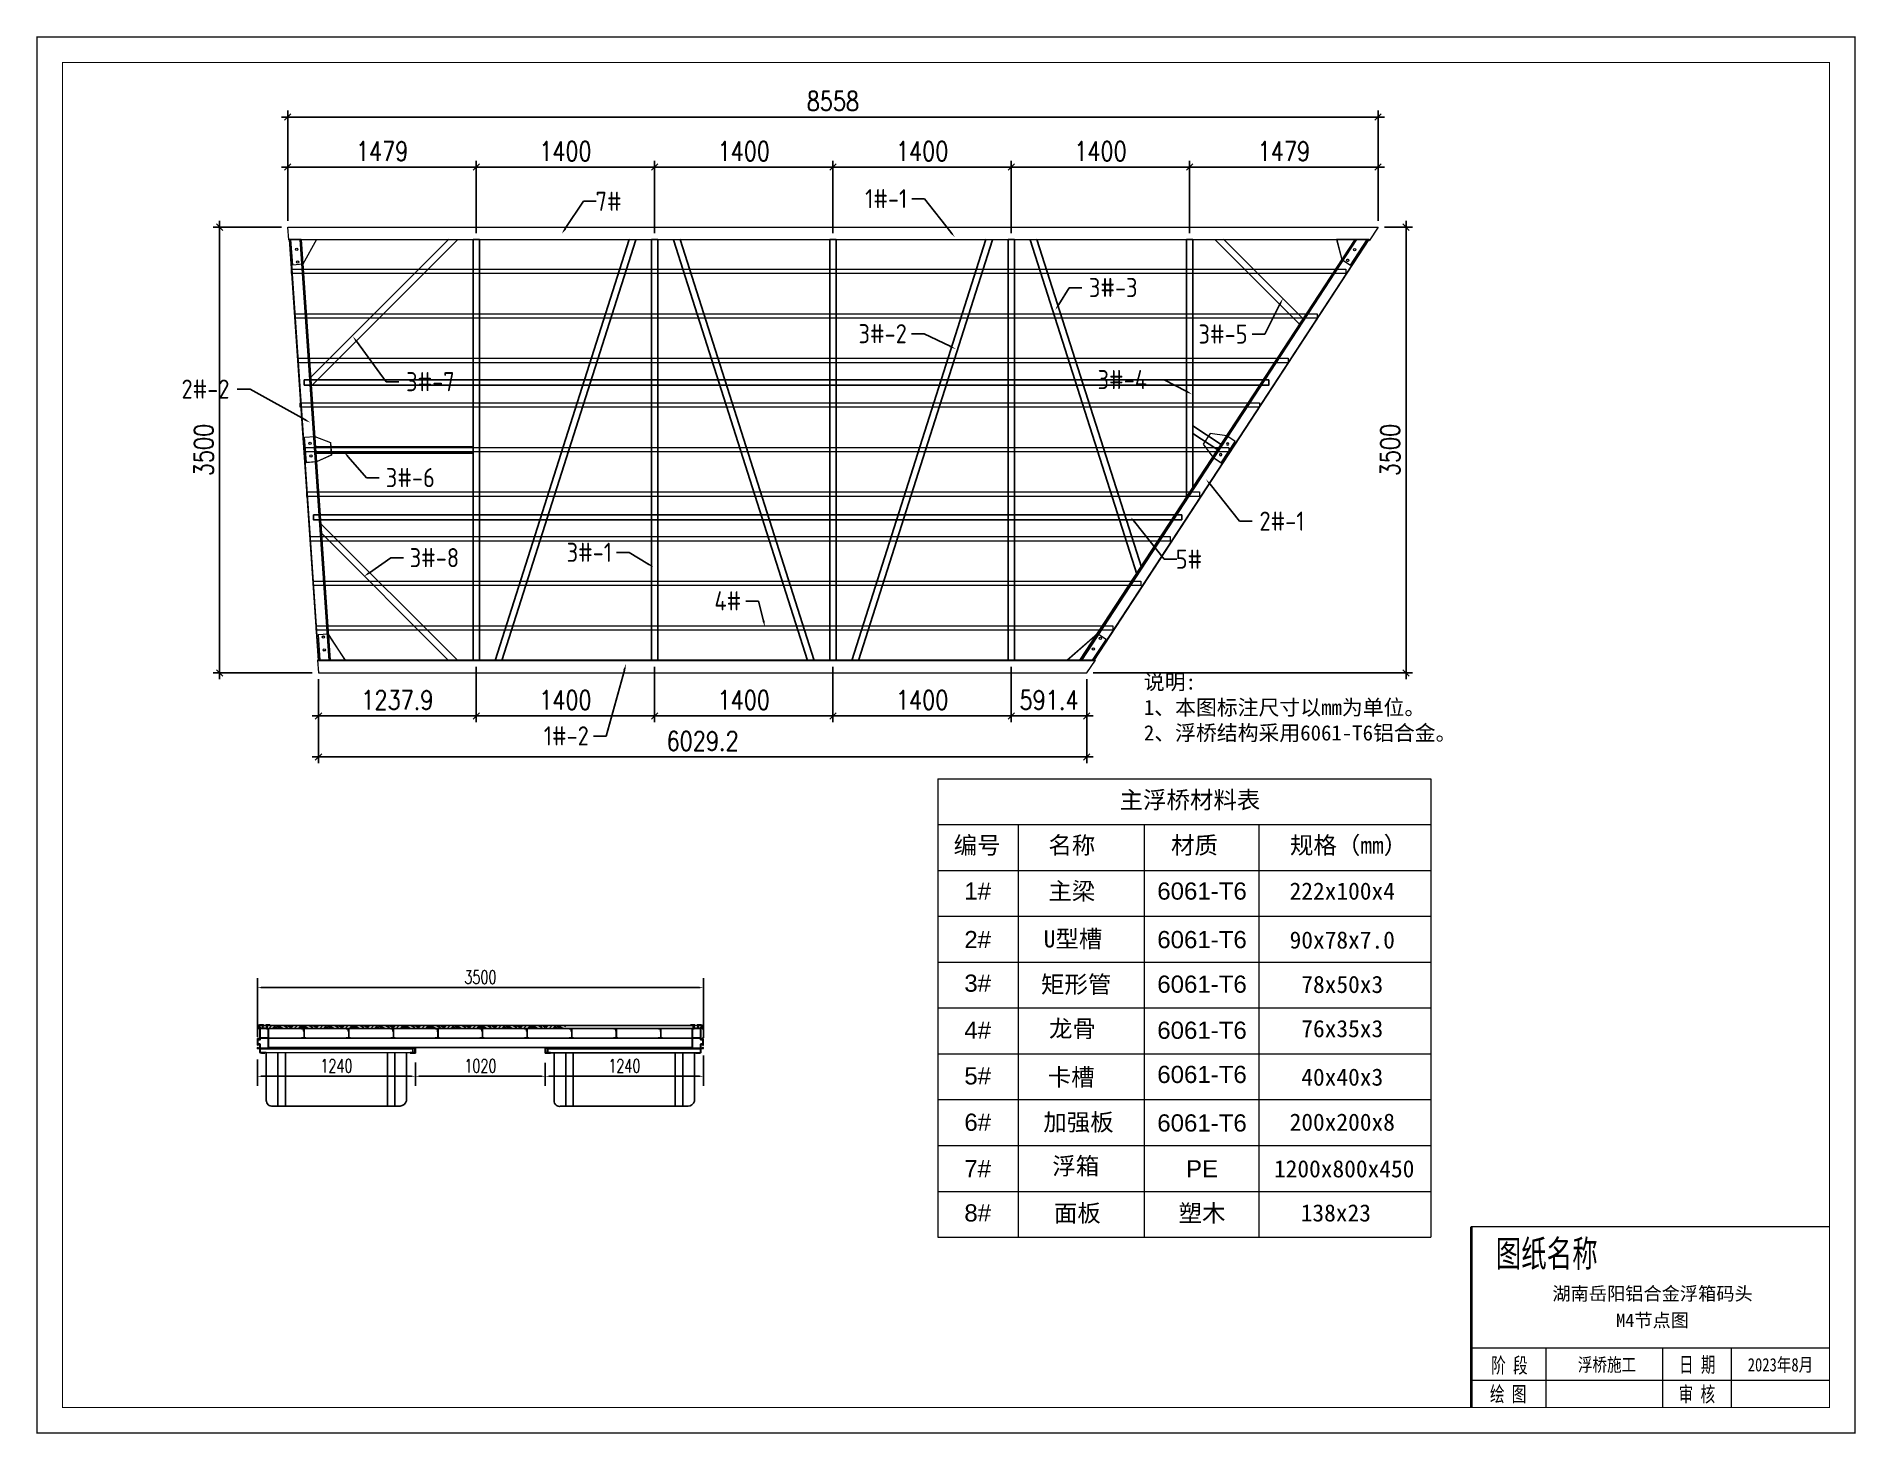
# Model space of a CAD drawing. Extents: x -259369 to -50372, y -155978 to 198088.
# Drawn here: x -64652 to -50372, y 113911 to 124883 of the extents above; entities that cross this region are included whole.
import ezdxf
from ezdxf import colors
from ezdxf.entities.mleader import LeaderData, LeaderLine
from ezdxf.enums import TextEntityAlignment as Align
from ezdxf.math import Vec2, Vec3

# ---------------------------------------------------------------- set-up
doc = ezdxf.new("R2010")
doc.units = 0
doc.header["$LTSCALE"] = 1000
doc.header["$MEASUREMENT"] = 0
doc.linetypes.add('HIDDEN', pattern=[0.375, 0.25, -0.125])
for name, color, linetype in [('SGIDI_TK_TEXT', 3, 'Continuous'), ('W-STEEL_FRAME钢架', 3, 'Continuous'), ('W-WOOD_FLOOR木地板', 30, 'Continuous'), ('卡槽', 242, 'Continuous'), ('文字', 7, 'Continuous'), ('标注', 9, 'Continuous'), ('连接端梁', 130, 'Continuous'), ('铝横梁', 220, 'Continuous')]:
    doc.layers.add(name, color=color, linetype=linetype)
for name, color, linetype, lineweight in [('加强板', 140, 'Continuous', 18), ('图框', 7, 'Continuous', 13), ('结构', 52, 'Continuous', 18), ('虚线', 8, 'Continuous', 0), ('铝主梁', 3, 'Continuous', 9), ('铝龙骨', 7, 'Continuous', 9)]:
    doc.layers.add(name, color=color, linetype=linetype, lineweight=lineweight)
doc.styles.add('Arial', font='')
doc.styles.add('HZTXT', font='txtw.shx', dxfattribs={"width": 0.8, "bigfont": 'hztxtw.shx'})
doc.styles.add('SGIDI-0', font='simhei.ttf', dxfattribs={"width": 0.8})
doc.styles.get("Standard").update_dxf_attribs({"font": 'gbenor.shx', "bigfont": 'gbcbig.shx'})
doc.styles.add('STANDARD_T3', font='simplex.shx', dxfattribs={"width": 0.7, "bigfont": 'hztxt.shx'})
doc.styles.add('仿宋', font='simfang.ttf', dxfattribs={"width": 0.7})
doc.styles.get('Arial').set_extended_font_data('STXihei')
doc.dimstyles.new('DIM-50', dxfattribs={"dimscale": 50, "dimtxt": 3, "dimasz": 1, "dimexe": 1, "dimexo": 1, "dimgap": 1, "dimtad": 1, "dimdec": 1, "dimdsep": 46, "dimtxsty": 'HZTXT', "dimblk": 'OBLIQUE', "dimblk1": 'ARCHTICK', "dimblk2": 'OBLIQUE', "dimcen": 0, "dimdle": 1, "dimclrd": 9, "dimclre": 9, "dimclrt": 2, "dimadec": 1, "dimazin": 0, "dimtfac": 1, "dimtdec": 1, "dimtix": 1, "dimtmove": 2, "dimatfit": 3, "dimldrblk": 'OBLIQUE', "dimfxl": 15, "dimtolj": 1, "dimtzin": 0, "dimarcsym": 1})
doc.dimstyles.new('W&&30', dxfattribs={"dimtxt": 105, "dimasz": 30, "dimexe": 75, "dimexo": 90, "dimgap": 30, "dimtad": 1, "dimdec": 0, "dimzin": 0, "dimdsep": 46, "dimtxsty": 'STANDARD_T3', "dimcen": 0.09, "dimclrd": 1, "dimclre": 1, "dimclrt": 7, "dimazin": 2, "dimtfac": 1, "dimtdec": 0, "dimtix": 1, "dimtmove": 2, "dimatfit": 3, "dimfxl": 100, "dimtolj": 1, "dimtzin": 0, "dimarcsym": 0})

msp = doc.modelspace()

# ---------------------------------------------------------------- texts
at = {"layer": 'SGIDI_TK_TEXT', "color": 0, "style": '仿宋', "width": 0.7}
msp.add_text('图纸名称', height=209.616, dxfattribs=at).set_placement((-52797.2, 115324.99), align=Align.MIDDLE_CENTER)
at = {"layer": 'SGIDI_TK_TEXT', "color": 7, "style": '仿宋', "width": 0.7}
for s, p in [('日 期', (-51615.52, 114452.87)), ('阶 段', (-53089.65, 114447.01)), ('绘 图', (-53099.39, 114221.64)), ('审 核', (-51618.22, 114220.36))]:
    msp.add_text(s, height=120, dxfattribs=at).set_placement(p, align=Align.MIDDLE_CENTER)
at = {"layer": 'SGIDI_TK_TEXT', "color": 7, "style": 'SGIDI-0'}
for tag, p in [('湖南岳阳铝合金浮箱码头', (-51966.09, 115010.56)), ('M4节点图', (-51966.09, 114801.06))]:
    msp.add_attdef(tag, text='', height=104.81, dxfattribs=at).set_placement(p, align=Align.MIDDLE_CENTER)
at = {"layer": 'SGIDI_TK_TEXT', "color": 7, "style": 'SGIDI-0', "width": 0.8}
for tag, p in [('浮桥施工', (-52323.84, 114451.99)), ('2023年8月', (-50962.07, 114451.99))]:
    msp.add_attdef(tag, text='建设单位', height=104.808, dxfattribs=at).set_placement(p, align=Align.MIDDLE_CENTER)

# ---------------------------------------------------------------- blocks, each defined once
blk = doc.blocks.new('*D143')
at = {"layer": 'Defpoints', "color": 0, "transparency": 16777216}
for p in [(-59417, 116969), (-60658, 116913), (-59417, 116717)]:
    blk.add_point(p, dxfattribs=at)
at = {"layer": 'W-STEEL_FRAME钢架', "color": 1, "lineweight": -2, "transparency": 16777216}
for p, q in [((-60658, 116823), (-60658, 116642)), ((-59417, 116879), (-59417, 116642)), ((-60628, 116717), (-59447, 116717))]:
    blk.add_line(p, q, dxfattribs=at)
at = {"layer": 'W-STEEL_FRAME钢架', "color": 1, "transparency": 16777216}
for points in [[(-60628, 116722), (-60628, 116712), (-60658, 116717)], [(-59447, 116722), (-59447, 116712), (-59417, 116717)]]:
    blk.add_solid(points, dxfattribs=at)
at = {"layer": 'W-STEEL_FRAME钢架', "color": 7, "transparency": 16777216, "insert": (-60037, 116799), "char_height": 105, "attachment_point": 5, "style": 'STANDARD_T3'}
blk.add_mtext('\\A1;1240', dxfattribs=at)
blk = doc.blocks.new('*D141')
at = {"layer": 'Defpoints', "color": 0, "transparency": 16777216}
for p in [(-62917, 116940), (-61677, 116916), (-62917, 116717)]:
    blk.add_point(p, dxfattribs=at)
at = {"layer": 'W-STEEL_FRAME钢架', "color": 1, "lineweight": -2, "transparency": 16777216}
for p, q in [((-62917, 116850), (-62917, 116642)), ((-61677, 116826), (-61677, 116642)), ((-61707, 116717), (-62887, 116717))]:
    blk.add_line(p, q, dxfattribs=at)
at = {"layer": 'W-STEEL_FRAME钢架', "color": 1, "transparency": 16777216}
for points in [[(-62887, 116722), (-62887, 116712), (-62917, 116717)], [(-61707, 116722), (-61707, 116712), (-61677, 116717)]]:
    blk.add_solid(points, dxfattribs=at)
at = {"layer": 'W-STEEL_FRAME钢架', "color": 7, "transparency": 16777216, "insert": (-62297, 116799), "char_height": 105, "attachment_point": 5, "style": 'STANDARD_T3'}
blk.add_mtext('\\A1;1240', dxfattribs=at)
blk = doc.blocks.new('*D142')
at = {"layer": 'Defpoints', "color": 0, "transparency": 16777216}
for p in [(-59417, 117413), (-62917, 116936), (-59417, 116928)]:
    blk.add_point(p, dxfattribs=at)
at = {"layer": 'W-STEEL_FRAME钢架', "color": 1, "lineweight": -2, "transparency": 16777216}
for p, q in [((-62917, 117026), (-62917, 117488)), ((-62887, 117413), (-59447, 117413)), ((-59417, 117018), (-59417, 117488))]:
    blk.add_line(p, q, dxfattribs=at)
at = {"layer": 'W-STEEL_FRAME钢架', "color": 1, "transparency": 16777216}
for points in [[(-62887, 117418), (-62887, 117408), (-62917, 117413)], [(-59447, 117418), (-59447, 117408), (-59417, 117413)]]:
    blk.add_solid(points, dxfattribs=at)
at = {"layer": 'W-STEEL_FRAME钢架', "color": 7, "transparency": 16777216, "insert": (-61167, 117496), "char_height": 105, "attachment_point": 5, "style": 'STANDARD_T3'}
blk.add_mtext('\\A1;3500', dxfattribs=at)
blk = doc.blocks.new('*D185')
at = {"layer": 'Defpoints', "color": 0, "transparency": 16777216}
for p in [(-61677, 116899), (-60658, 116899), (-60658, 116717)]:
    blk.add_point(p, dxfattribs=at)
at = {"layer": 'W-STEEL_FRAME钢架', "color": 1, "lineweight": -2, "transparency": 16777216}
for p, q in [((-61677, 116809), (-61677, 116642)), ((-61647, 116717), (-60688, 116717)), ((-60658, 116809), (-60658, 116642))]:
    blk.add_line(p, q, dxfattribs=at)
at = {"layer": 'W-STEEL_FRAME钢架', "color": 1, "transparency": 16777216}
for points in [[(-61647, 116722), (-61647, 116712), (-61677, 116717)], [(-60688, 116722), (-60688, 116712), (-60658, 116717)]]:
    blk.add_solid(points, dxfattribs=at)
at = {"layer": 'W-STEEL_FRAME钢架', "color": 7, "transparency": 16777216, "insert": (-61167, 116799), "char_height": 105, "attachment_point": 5, "style": 'STANDARD_T3'}
blk.add_mtext('\\A1;1020', dxfattribs=at)
blk = doc.blocks.new('$matou$00000085')
at = {"color": 0, "lineweight": 5}
for p, q in [((-17, 36, 0), (-17, 37, 0)), ((-4, 34, 0), (-4, 35, 0)), ((-1, 13, 0), (-3, 13, 0))]:
    blk.add_line(p, q, dxfattribs=at)
at = {"color": 0, "lineweight": 0, "ltscale": 0.5}
blk.add_arc((-2, 17, 0), 4.07, 274.7282, 349.8472, dxfattribs=at)
at = {"layer": '结构', "color": 0, "linetype": 'ByBlock', "lineweight": 0, "ltscale": 0.5}
for p, q in [((-7, 38, 0), (-16, 38, 0)), ((-16, 35, 0), (-8, 35, 0)), ((-7, -34, 0), (-7, 34, 0)), ((-5, 33, 0), (-4, 34, 0)), ((-4, 33, 0), (-5, 33, 0)), ((-5, 31, 0), (-4, 32, 0)), ((-4, 31, 0), (-5, 31, 0)), ((-5, 31, 0), (-4, 31, 0)), ((-4, 31, 0), (-5, 31, 0)), ((-5, 29, 0), (-4, 29, 0)), ((-4, 29, 0), (-5, 29, 0)), ((-5, 27, 0), (-4, 27, 0)), ((-4, 27, 0), (-5, 27, 0)), ((-4, 26, 0), (-5, 25, 0)), ((-5, 25, 0), (-4, 25, 0)), ((-5, 24, 0), (-4, 23, 0)), ((-4, 24, 0), (-5, 24, 0)), ((-5, 22, 0), (-4, 22, 0)), ((-4, 22, 0), (-5, 22, 0)), ((-5, 20, 0), (-4, 20, 0)), ((-4, 20, 0), (-5, 20, 0)), ((-4, 32, 0), (-4, 33, 0)), ((-4, 31, 0), (-4, 29, 0)), ((-4, 31, 0), (-4, 31, 0)), ((-4, 29, 0), (-4, 27, 0)), ((-4, 27, 0), (-4, 26, 0)), ((-4, 25, 0), (-4, 24, 0)), ((-4, 23, 0), (-4, 22, 0)), ((-4, 22, 0), (-4, 20, 0)), ((-4, 20, 0), (-4, 19, 0)), ((-4, -34, 0), (-4, 12, 0)), ((-1, 34, 0), (-1, 35, 0)), ((0, 33, 0), (-1, 34, 0)), ((-1, 33, 0), (0, 33, 0)), ((-1, 32, 0), (-1, 33, 0)), ((0, 31, 0), (-1, 32, 0)), ((-1, 31, 0), (0, 31, 0)), ((-1, 30, 0), (-1, 31, 0)), ((0, 30, 0), (-1, 30, 0)), ((-1, 29, 0), (0, 30, 0)), ((-1, 28, 0), (-1, 29, 0)), ((0, 28, 0), (-1, 28, 0)), ((-1, 28, 0), (0, 28, 0)), ((-1, 26, 0), (-1, 28, 0)), ((0, 26, 0), (-1, 26, 0)), ((-1, 26, 0), (0, 26, 0)), ((-1, 25, 0), (-1, 26, 0)), ((0, 24, 0), (-1, 25, 0)), ((-1, 24, 0), (0, 24, 0)), ((-1, 23, 0), (-1, 24, 0)), ((0, 22, 0), (-1, 23, 0)), ((-1, 22, 0), (0, 22, 0)), ((-1, 22, 0), (-1, 22, 0)), ((-1, 21, 0), (-1, 22, 0)), ((0, 21, 0), (-1, 21, 0)), ((-1, 20, 0), (0, 21, 0)), ((-1, 19, 0), (-1, 20, 0)), ((2, 38, 0), (16, 38, 0)), ((3, 34, 0), (3, 17, 0)), ((16, 35, 0), (4, 35, 0)), ((17, 37, 0), (17, 36, 0)), ((-17, -35, 0), (-8, -35, 0)), ((-17, -38, 0), (-17, -36, 0)), ((17, -38, 0), (-17, -38, 0)), ((-3, -35, 0), (17, -35, 0)), ((17, -36, 0), (17, -38, 0))]:
    blk.add_line(p, q, dxfattribs=at)
for centre, radius, start, end in [((-16, 37, 0), 1, 90, 180), ((-16, 36, 0), 1, 180, 270), ((-8, 34, 0), 1, 0, 90), ((-7, 35, 0), 3, 0, 90.0017), ((-2, 19, 0), 1.75, 180, 0), ((-3, 12, 0), 1, 90, 180), ((2, 35, 0), 3, 89.9983, 180), ((4, 34, 0), 1, 90, 180), ((16, 37, 0), 1, 0, 90), ((16, 36, 0), 1, 270, 360), ((-17, -36, 0), 0.5, 90, 180), ((-17, -38, 0), 0.5, 180, 270), ((-8, -34, 0), 1, 270, 0), ((-3, -34, 0), 1, 180, 270), ((17, -36, 0), 0.5, 0, 90), ((17, -38, 0), 0.5, 270, 0)]:
    blk.add_arc(centre, radius, start, end, dxfattribs=at)
blk = doc.blocks.new('*U104')
at = {"layer": '铝龙骨', "yscale": -1, "rotation": 180}
blk.add_blockref('$matou$00000085', (0, 0, 0), dxfattribs=at)
blk = doc.blocks.new('*U105')
at = {"color": 0, "linetype": 'ByBlock', "lineweight": -2, "transparency": 16777216}
for p in [(-2800, 0), (-2450, 0), (-2100, 0), (-1750, 0), (-1400, 0), (-1050, 0), (-700, 0), (-350, 0), (0, 0)]:
    blk.add_blockref('*U104', p, dxfattribs=at)
blk = doc.blocks.new('_Oblique')
at = {"color": 0, "linetype": 'ByBlock', "lineweight": -2}
blk.add_line((-0.5, -0.5), (0.5, 0.5), dxfattribs=at)
blk = doc.blocks.new('*D126')
at = {"layer": 'Defpoints', "color": 0, "transparency": 16777216}
for p in [(-62679, 123385, 0), (-63214, 119885), (-62438, 119885, 0)]:
    blk.add_point(p, dxfattribs=at)
at = {"layer": '标注', "color": 9, "lineweight": -2, "transparency": 16777216}
for p, q in [((-62729, 123385), (-63264, 123385)), ((-63214, 123435), (-63214, 119835)), ((-62488, 119885), (-63264, 119885))]:
    blk.add_line(p, q, dxfattribs=at)
at = {"layer": '标注', "color": 9, "lineweight": -2, "transparency": 16777216, "xscale": 50, "yscale": 50, "zscale": 50}
for p, rotation in [((-63214, 123385), 90), ((-63214, 119885), 270)]:
    blk.add_blockref('_Oblique', p, dxfattribs=dict(at, rotation=rotation))
at = {"layer": '标注', "color": 2, "transparency": 16777216, "insert": (-63339, 121635), "char_height": 150, "attachment_point": 5, "rotation": 90, "style": 'HZTXT'}
blk.add_mtext('\\A1;3500', dxfattribs=at)
blk = doc.blocks.new('_ArchTick')
at = {"color": 0, "linetype": 'ByBlock', "const_width": 0.4}
blk.add_lwpolyline([(-0.5, -0.5), (0.5, 0.5)], dxfattribs=at)
blk = doc.blocks.new('*D127')
at = {"layer": 'Defpoints', "color": 0, "transparency": 16777216}
for p in [(-59800, 123857), (-61200, 123287), (-59800, 123287)]:
    blk.add_point(p, dxfattribs=at)
at = {"layer": '标注', "color": 9, "lineweight": -2, "transparency": 16777216}
for p, q in [((-61250, 123857), (-59750, 123857)), ((-61200, 123337), (-61200, 123907)), ((-59800, 123337), (-59800, 123907))]:
    blk.add_line(p, q, dxfattribs=at)
at = {"layer": '标注', "color": 9, "lineweight": -2, "transparency": 16777216, "xscale": 50, "yscale": 50, "zscale": 50, "rotation": 180}
blk.add_blockref('_Oblique', (-61200, 123857), dxfattribs=at)
at = {"layer": '标注', "color": 9, "lineweight": -2, "transparency": 16777216, "xscale": 50, "yscale": 50, "zscale": 50}
blk.add_blockref('_Oblique', (-59800, 123857), dxfattribs=at)
at = {"layer": '标注', "color": 2, "transparency": 16777216, "insert": (-60500, 123982), "char_height": 150, "attachment_point": 5, "style": 'HZTXT'}
blk.add_mtext('\\A1;1400', dxfattribs=at)
blk = doc.blocks.new('*D128')
at = {"layer": 'Defpoints', "color": 0, "transparency": 16777216}
for p in [(-58400, 123857), (-59800, 123287), (-58400, 123287)]:
    blk.add_point(p, dxfattribs=at)
at = {"layer": '标注', "color": 9, "lineweight": -2, "transparency": 16777216}
for p, q in [((-59850, 123857), (-58350, 123857)), ((-59800, 123337), (-59800, 123907)), ((-58400, 123337), (-58400, 123907))]:
    blk.add_line(p, q, dxfattribs=at)
at = {"layer": '标注', "color": 9, "lineweight": -2, "transparency": 16777216, "xscale": 50, "yscale": 50, "zscale": 50, "rotation": 180}
blk.add_blockref('_Oblique', (-59800, 123857), dxfattribs=at)
at = {"layer": '标注', "color": 9, "lineweight": -2, "transparency": 16777216, "xscale": 50, "yscale": 50, "zscale": 50}
blk.add_blockref('_Oblique', (-58400, 123857), dxfattribs=at)
at = {"layer": '标注', "color": 2, "transparency": 16777216, "insert": (-59100, 123982), "char_height": 150, "attachment_point": 5, "style": 'HZTXT'}
blk.add_mtext('\\A1;1400', dxfattribs=at)
blk = doc.blocks.new('*D129')
at = {"layer": 'Defpoints', "color": 0, "transparency": 16777216}
for p in [(-57000, 123857), (-58400, 123287), (-57000, 123287)]:
    blk.add_point(p, dxfattribs=at)
at = {"layer": '标注', "color": 9, "lineweight": -2, "transparency": 16777216}
for p, q in [((-58450, 123857), (-56950, 123857)), ((-58400, 123337), (-58400, 123907)), ((-57000, 123337), (-57000, 123907))]:
    blk.add_line(p, q, dxfattribs=at)
at = {"layer": '标注', "color": 9, "lineweight": -2, "transparency": 16777216, "xscale": 50, "yscale": 50, "zscale": 50, "rotation": 180}
blk.add_blockref('_Oblique', (-58400, 123857), dxfattribs=at)
at = {"layer": '标注', "color": 9, "lineweight": -2, "transparency": 16777216, "xscale": 50, "yscale": 50, "zscale": 50}
blk.add_blockref('_Oblique', (-57000, 123857), dxfattribs=at)
at = {"layer": '标注', "color": 2, "transparency": 16777216, "insert": (-57700, 123982), "char_height": 150, "attachment_point": 5, "style": 'HZTXT'}
blk.add_mtext('\\A1;1400', dxfattribs=at)
blk = doc.blocks.new('*D130')
at = {"layer": 'Defpoints', "color": 0, "transparency": 16777216}
for p in [(-62679, 124250), (-62679, 123385), (-54121, 123385)]:
    blk.add_point(p, dxfattribs=at)
at = {"layer": '标注', "color": 9, "lineweight": -2, "transparency": 16777216}
for p, q in [((-54071, 124250), (-62729, 124250)), ((-62679, 123435), (-62679, 124300)), ((-54121, 123435), (-54121, 124300))]:
    blk.add_line(p, q, dxfattribs=at)
at = {"layer": '标注', "color": 9, "lineweight": -2, "transparency": 16777216, "xscale": 50, "yscale": 50, "zscale": 50, "rotation": 180}
blk.add_blockref('_Oblique', (-62679, 124250), dxfattribs=at)
at = {"layer": '标注', "color": 9, "lineweight": -2, "transparency": 16777216, "xscale": 50, "yscale": 50, "zscale": 50}
blk.add_blockref('_Oblique', (-54121, 124250), dxfattribs=at)
at = {"layer": '标注', "color": 2, "transparency": 16777216, "insert": (-58400, 124375), "char_height": 150, "attachment_point": 5, "style": 'HZTXT'}
blk.add_mtext('\\A1;8558', dxfattribs=at)
blk = doc.blocks.new('*D131')
at = {"layer": 'Defpoints', "color": 0, "transparency": 16777216}
for p in [(-62679, 123857), (-62679, 123385), (-61200, 123287)]:
    blk.add_point(p, dxfattribs=at)
at = {"layer": '标注', "color": 9, "lineweight": -2, "transparency": 16777216}
for p, q in [((-61150, 123857), (-62729, 123857)), ((-62679, 123435), (-62679, 123907)), ((-61200, 123337), (-61200, 123907))]:
    blk.add_line(p, q, dxfattribs=at)
at = {"layer": '标注', "color": 9, "lineweight": -2, "transparency": 16777216, "xscale": 50, "yscale": 50, "zscale": 50, "rotation": 180}
blk.add_blockref('_Oblique', (-62679, 123857), dxfattribs=at)
at = {"layer": '标注', "color": 9, "lineweight": -2, "transparency": 16777216, "xscale": 50, "yscale": 50, "zscale": 50}
blk.add_blockref('_Oblique', (-61200, 123857), dxfattribs=at)
at = {"layer": '标注', "color": 2, "transparency": 16777216, "insert": (-61939, 123982), "char_height": 150, "attachment_point": 5, "style": 'HZTXT'}
blk.add_mtext('\\A1;1479', dxfattribs=at)
blk = doc.blocks.new('*D132')
at = {"layer": 'Defpoints', "color": 0, "transparency": 16777216}
for p in [(-62438, 119885), (-56408, 119885), (-62438, 119225)]:
    blk.add_point(p, dxfattribs=at)
at = {"layer": '标注', "color": 9, "lineweight": -2, "transparency": 16777216}
for p, q in [((-62438, 119835), (-62438, 119175)), ((-56408, 119835), (-56408, 119175)), ((-56358, 119225), (-62488, 119225))]:
    blk.add_line(p, q, dxfattribs=at)
at = {"layer": '标注', "color": 9, "lineweight": -2, "transparency": 16777216, "xscale": 50, "yscale": 50, "zscale": 50}
for p, rotation in [((-62438, 119225), 179.9999999898094), ((-56408, 119225), 359.9999999898094)]:
    blk.add_blockref('_Oblique', p, dxfattribs=dict(at, rotation=rotation))
at = {"layer": '标注', "color": 2, "transparency": 16777216, "insert": (-59423, 119350), "char_height": 150, "attachment_point": 5, "rotation": 360, "style": 'HZTXT'}
blk.add_mtext('\\A1;6029.2', dxfattribs=at)
blk = doc.blocks.new('*D133')
at = {"layer": 'Defpoints', "color": 0, "transparency": 16777216}
for p in [(-55600, 123857), (-57000, 123287), (-55600, 123287)]:
    blk.add_point(p, dxfattribs=at)
at = {"layer": '标注', "color": 9, "lineweight": -2, "transparency": 16777216}
for p, q in [((-57050, 123857), (-55550, 123857)), ((-57000, 123337), (-57000, 123907)), ((-55600, 123337), (-55600, 123907))]:
    blk.add_line(p, q, dxfattribs=at)
at = {"layer": '标注', "color": 9, "lineweight": -2, "transparency": 16777216, "xscale": 50, "yscale": 50, "zscale": 50, "rotation": 180}
blk.add_blockref('_Oblique', (-57000, 123857), dxfattribs=at)
at = {"layer": '标注', "color": 9, "lineweight": -2, "transparency": 16777216, "xscale": 50, "yscale": 50, "zscale": 50}
blk.add_blockref('_Oblique', (-55600, 123857), dxfattribs=at)
at = {"layer": '标注', "color": 2, "transparency": 16777216, "insert": (-56300, 123982), "char_height": 150, "attachment_point": 5, "style": 'HZTXT'}
blk.add_mtext('\\A1;1400', dxfattribs=at)
blk = doc.blocks.new('*D134')
at = {"layer": 'Defpoints', "color": 0, "transparency": 16777216}
for p in [(-54121, 123857), (-54121, 123385), (-55600, 123287)]:
    blk.add_point(p, dxfattribs=at)
at = {"layer": '标注', "color": 9, "lineweight": -2, "transparency": 16777216}
for p, q in [((-55650, 123857), (-54071, 123857)), ((-55600, 123337), (-55600, 123907)), ((-54121, 123435), (-54121, 123907))]:
    blk.add_line(p, q, dxfattribs=at)
at = {"layer": '标注', "color": 9, "lineweight": -2, "transparency": 16777216, "xscale": 50, "yscale": 50, "zscale": 50, "rotation": 180}
blk.add_blockref('_Oblique', (-55600, 123857), dxfattribs=at)
at = {"layer": '标注', "color": 9, "lineweight": -2, "transparency": 16777216, "xscale": 50, "yscale": 50, "zscale": 50}
blk.add_blockref('_Oblique', (-54121, 123857), dxfattribs=at)
at = {"layer": '标注', "color": 2, "transparency": 16777216, "insert": (-54860, 123982), "char_height": 150, "attachment_point": 5, "style": 'HZTXT'}
blk.add_mtext('\\A1;1479', dxfattribs=at)
blk = doc.blocks.new('*D135')
at = {"layer": 'Defpoints', "color": 0, "transparency": 16777216}
for p in [(-54121, 123385), (-53901, 123385), (-56408, 119885)]:
    blk.add_point(p, dxfattribs=at)
at = {"layer": '标注', "color": 9, "lineweight": -2, "transparency": 16777216}
for p, q in [((-54071, 123385), (-53851, 123385)), ((-53901, 119835), (-53901, 123435)), ((-56358, 119885), (-53851, 119885))]:
    blk.add_line(p, q, dxfattribs=at)
at = {"layer": '标注', "color": 9, "lineweight": -2, "transparency": 16777216, "xscale": 50, "yscale": 50, "zscale": 50}
for p, rotation in [((-53901, 123385), 90), ((-53901, 119885), 270)]:
    blk.add_blockref('_Oblique', p, dxfattribs=dict(at, rotation=rotation))
at = {"layer": '标注', "color": 2, "transparency": 16777216, "insert": (-54026, 121635), "char_height": 150, "attachment_point": 5, "rotation": 90, "style": 'HZTXT'}
blk.add_mtext('\\A1;3500', dxfattribs=at)
blk = doc.blocks.new('*D136')
at = {"layer": 'Defpoints', "color": 0, "transparency": 16777216}
for p in [(-57000, 119983), (-56408, 119885), (-56408, 119547)]:
    blk.add_point(p, dxfattribs=at)
at = {"layer": '标注', "color": 9, "lineweight": -2, "transparency": 16777216}
for p, q in [((-57000, 119933), (-57000, 119497)), ((-56408, 119835), (-56408, 119497)), ((-57050, 119547), (-56358, 119547))]:
    blk.add_line(p, q, dxfattribs=at)
at = {"layer": '标注', "color": 9, "lineweight": -2, "transparency": 16777216, "xscale": 50, "yscale": 50, "zscale": 50, "rotation": 180}
blk.add_blockref('_Oblique', (-57000, 119547), dxfattribs=at)
at = {"layer": '标注', "color": 9, "lineweight": -2, "transparency": 16777216, "xscale": 50, "yscale": 50, "zscale": 50}
blk.add_blockref('_Oblique', (-56408, 119547), dxfattribs=at)
at = {"layer": '标注', "color": 2, "transparency": 16777216, "insert": (-56704, 119672), "char_height": 150, "attachment_point": 5, "style": 'HZTXT'}
blk.add_mtext('\\A1;591.4', dxfattribs=at)
blk = doc.blocks.new('*D137')
at = {"layer": 'Defpoints', "color": 0, "transparency": 16777216}
for p in [(-61200, 119983), (-62438, 119885), (-61200, 119547)]:
    blk.add_point(p, dxfattribs=at)
at = {"layer": '标注', "color": 9, "lineweight": -2, "transparency": 16777216}
for p, q in [((-62438, 119835), (-62438, 119497)), ((-61200, 119933), (-61200, 119497)), ((-62488, 119547), (-61150, 119547))]:
    blk.add_line(p, q, dxfattribs=at)
at = {"layer": '标注', "color": 9, "lineweight": -2, "transparency": 16777216, "xscale": 50, "yscale": 50, "zscale": 50, "rotation": 180}
blk.add_blockref('_Oblique', (-62438, 119547), dxfattribs=at)
at = {"layer": '标注', "color": 9, "lineweight": -2, "transparency": 16777216, "xscale": 50, "yscale": 50, "zscale": 50}
blk.add_blockref('_Oblique', (-61200, 119547), dxfattribs=at)
at = {"layer": '标注', "color": 2, "transparency": 16777216, "insert": (-61819, 119672), "char_height": 150, "attachment_point": 5, "style": 'HZTXT'}
blk.add_mtext('\\A1;1237.9', dxfattribs=at)
blk = doc.blocks.new('*D138')
at = {"layer": 'Defpoints', "color": 0, "transparency": 16777216}
for p in [(-58400, 119983), (-57000, 119983), (-58400, 119547)]:
    blk.add_point(p, dxfattribs=at)
at = {"layer": '标注', "color": 9, "lineweight": -2, "transparency": 16777216}
for p, q in [((-58400, 119933), (-58400, 119497)), ((-57000, 119933), (-57000, 119497)), ((-56950, 119547), (-58450, 119547))]:
    blk.add_line(p, q, dxfattribs=at)
at = {"layer": '标注', "color": 9, "lineweight": -2, "transparency": 16777216, "xscale": 50, "yscale": 50, "zscale": 50, "rotation": 180}
blk.add_blockref('_Oblique', (-58400, 119547), dxfattribs=at)
at = {"layer": '标注', "color": 9, "lineweight": -2, "transparency": 16777216, "xscale": 50, "yscale": 50, "zscale": 50}
blk.add_blockref('_Oblique', (-57000, 119547), dxfattribs=at)
at = {"layer": '标注', "color": 2, "transparency": 16777216, "insert": (-57700, 119672), "char_height": 150, "attachment_point": 5, "style": 'HZTXT'}
blk.add_mtext('\\A1;1400', dxfattribs=at)
blk = doc.blocks.new('*D139')
at = {"layer": 'Defpoints', "color": 0, "transparency": 16777216}
for p in [(-59800, 119983), (-58400, 119983), (-59800, 119547)]:
    blk.add_point(p, dxfattribs=at)
at = {"layer": '标注', "color": 9, "lineweight": -2, "transparency": 16777216}
for p, q in [((-59800, 119933), (-59800, 119497)), ((-58400, 119933), (-58400, 119497)), ((-58350, 119547), (-59850, 119547))]:
    blk.add_line(p, q, dxfattribs=at)
at = {"layer": '标注', "color": 9, "lineweight": -2, "transparency": 16777216, "xscale": 50, "yscale": 50, "zscale": 50, "rotation": 180}
blk.add_blockref('_Oblique', (-59800, 119547), dxfattribs=at)
at = {"layer": '标注', "color": 9, "lineweight": -2, "transparency": 16777216, "xscale": 50, "yscale": 50, "zscale": 50}
blk.add_blockref('_Oblique', (-58400, 119547), dxfattribs=at)
at = {"layer": '标注', "color": 2, "transparency": 16777216, "insert": (-59100, 119672), "char_height": 150, "attachment_point": 5, "style": 'HZTXT'}
blk.add_mtext('\\A1;1400', dxfattribs=at)
blk = doc.blocks.new('*D140')
at = {"layer": 'Defpoints', "color": 0, "transparency": 16777216}
for p in [(-61200, 119983), (-59800, 119983), (-61200, 119547)]:
    blk.add_point(p, dxfattribs=at)
at = {"layer": '标注', "color": 9, "lineweight": -2, "transparency": 16777216}
for p, q in [((-61200, 119933), (-61200, 119497)), ((-59800, 119933), (-59800, 119497)), ((-59750, 119547), (-61250, 119547))]:
    blk.add_line(p, q, dxfattribs=at)
at = {"layer": '标注', "color": 9, "lineweight": -2, "transparency": 16777216, "xscale": 50, "yscale": 50, "zscale": 50, "rotation": 180}
blk.add_blockref('_Oblique', (-61200, 119547), dxfattribs=at)
at = {"layer": '标注', "color": 9, "lineweight": -2, "transparency": 16777216, "xscale": 50, "yscale": 50, "zscale": 50}
blk.add_blockref('_Oblique', (-59800, 119547), dxfattribs=at)
at = {"layer": '标注', "color": 2, "transparency": 16777216, "insert": (-60500, 119672), "char_height": 150, "attachment_point": 5, "style": 'HZTXT'}
blk.add_mtext('\\A1;1400', dxfattribs=at)
blk = doc.blocks.new('A$C0D8A069B')
at = {"layer": '加强板'}
blk.add_lwpolyline([(80, -100), (0, -100), (0, 100), (80, 100), (200, 45), (200, -55), (80, -100)], dxfattribs=at)
for centre in [(40, 50), (40, -50)]:
    blk.add_circle(centre, 9, dxfattribs=at)
blk = doc.blocks.new('450fuxiang')
at = {"color": 5, "lineweight": -3}
for p, q in [((-1521475, 1202849), (-1521475, 1203269)), ((-1521415, 1202849), (-1521415, 1203269)), ((-1520615, 1203269), (-1520615, 1202849)), ((-1520555, 1203269), (-1520555, 1202849))]:
    blk.add_line(p, q, dxfattribs=at)
at = {"color": 5}
blk.add_lwpolyline([(-1521615, 1203299), (-1521615, 1203269), (-1521565, 1203269), (-1520465, 1203268), (-1520415, 1203269), (-1520415, 1203299)], close=True, dxfattribs=at)
at = {"color": 5, "lineweight": -3}
blk.add_lwpolyline([(-1521565, 1203269), (-1521565, 1202893, 0.477005), (-1521515, 1202849), (-1520515, 1202849, 0.322419), (-1520465, 1202889), (-1520465, 1203269)], format="xyb", dxfattribs=at)
blk = doc.blocks.new('m4')
at = {"layer": '加强板', "color": 5, "elevation": 0}
for points in [[(109305, 18013), (109505, 18013), (109398, 17819), (109319, 17813)], [(117753, 18013), (117513, 18013), (117555, 17856), (117622, 17812)], [(109532, 14709), (109732, 14709), (109598, 14914), (109519, 14908)], [(115594, 14709), (115394, 14709), (115636, 14920), (115703, 14876)]]:
    blk.add_lwpolyline(points, close=True, dxfattribs=at)
at = {"layer": '加强板', "color": 5}
for centre in [(109350, 17936, 0), (117600, 17851, 0), (117654, 17934, 0), (109357, 17836, 0), (109560, 14891, 0), (115659, 14881, 0), (109567, 14791, 0), (115604, 14798, 0)]:
    blk.add_circle(centre, 9, dxfattribs=at)
at = {"layer": '卡槽', "color": 22, "ltscale": 5000, "elevation": 0}
for points in [[(116982, 16911), (116982, 16871), (109409, 16871), (109409, 16911)], [(116297, 15811), (116297, 15851), (109482, 15851), (109482, 15811)]]:
    blk.add_lwpolyline(points, close=True, dxfattribs=at)
at = {"layer": '虚线', "color": 1, "linetype": 'HIDDEN', "ltscale": 300}
for p, q in [((109287, 18013, 0), (117774, 18013, 0)), ((109375, 18013, 0), (109603, 14709, 0)), ((117670, 18013, 0), (115510, 14709, 0)), ((109515, 14709, 0), (115615, 14709, 0))]:
    blk.add_line(p, q, dxfattribs=at)
at = {"layer": '连接端梁', "elevation": 0}
for points in [[(109522, 14709), (109295, 18013), (109385, 18013), (109613, 14709)], [(115606, 14709), (117765, 18013), (117658, 18013), (115498, 14709)]]:
    blk.add_lwpolyline(points, close=True, dxfattribs=at)
at = {"layer": '铝主梁', "color": 3, "elevation": 0}
blk.add_lwpolyline([(117768, 18011), (109288, 18011), (109280, 18111), (117839, 18111)], dxfattribs=at)
blk.add_lwpolyline([(109522, 14611), (115551, 14611), (115621, 14711), (109514, 14711)], close=True, dxfattribs=at)
at = {"rotation": 3.941284033268662}
blk.add_blockref('A$C0D8A069B', (109419, 16361, 0), dxfattribs=at)
at = {"xscale": -0.9999999999999998, "rotation": 326.8307301158137}
blk.add_blockref('A$C0D8A069B', (116663, 16344, 0), dxfattribs=at)
blk = doc.blocks.new('sfsdfsdds')
at = {"layer": '图框'}
for p, q in [((88266, 119431), (88266, 114931)), ((88266, 119431), (93103, 119431)), ((93103, 119431), (93103, 114931)), ((88266, 118981), (93103, 118981)), ((89053, 118981), (89053, 114931)), ((90291, 118981), (90291, 114931)), ((91415, 118981), (91415, 114931)), ((88266, 118531), (93103, 118531)), ((88266, 118081), (93103, 118081)), ((88266, 117631), (93103, 117631)), ((88266, 117181), (93103, 117181)), ((88266, 116731), (93103, 116731)), ((88266, 116281), (93103, 116281)), ((88266, 115831), (93103, 115831)), ((88266, 115381), (93103, 115381)), ((88266, 114931), (93103, 114931))]:
    blk.add_line(p, q, dxfattribs=at)
at = {"layer": '图框', "attachment_point": 1, "style": 'Arial'}
for s, width, insert, char_height in [('\\pxi5.19523;{\\fSimSun|b0|i0|c134|p2;主浮桥材料表}', 2620.06, (89172, 119308), 168.75), ('\\pi51.65737;{\\fSimSun|b0|i0|c134|p2;编号}', 716.98, (88369, 118863), 168.75), ('\\pi51.32218;{\\fSimSun|b0|i0|c134|p2;名称}', 716.98, (89299, 118863), 168.75), ('\\pi53.50095;{\\fSimSun|b0|i0|c134|p2;材质}', 716.98, (90500, 118863), 168.75), ('\\pi35.48134;{\\fSimSun|b0|i0|c134|p2;规格（mm）}', 1208.85, (91685, 118863), 168.75), ('\\pxqc;{\\fArial|b0|i0|c0|p34;1#}', 793.2, (88260, 118413), 168.75), ('\\pi50.98698;{\\fSimSun|b0|i0|c134|p2;主梁}', 716.98, (89299, 118413), 168.75), ('\\pxqc;{\\fArial|b0|i0|c0|p34;6061-T6}', 1327.29, (90194, 118413), 168.75), ('\\pxqc;222x100x4', 1327.29, (91570, 118413), 168.75), ('\\pxqc;{\\fArial|b0|i0|c0|p34;2#}', 793.2, (88260, 117937), 168.75), ('\\pi31.45968;{\\fSimSun|b0|i0|c134|p2;U型槽}', 1074.91, (89273, 117944), 168.75), ('\\pxqc;{\\fArial|b0|i0|c0|p34;6061-T6}', 1327.29, (90194, 117937), 168.75), ('\\pxqc;90x78x7.0', 1327.29, (91570, 117933), 168.75), ('\\pxqc;{\\fArial|b0|i0|c0|p34;3#}', 793.2, (88260, 117509), 168.75), ('\\pxi0.34103;{\\fSimSun|b0|i0|c134|p2;矩形管}', 874.48, (89220, 117497), 168.75), ('\\pxqc;{\\fArial|b0|i0|c0|p34;6061-T6}', 1327.29, (90194, 117499), 168.75), ('\\pxqc;78x50x3', 1327.29, (91570, 117497), 168.75), ('\\pxqc;{\\fArial|b0|i0|c0|p34;4#}', 793.2, (88260, 117047), 168.75), ('\\pxi0.20973;{\\fSimSun|b0|i0|c134|p2;龙骨}', 1074.91, (89321, 117063), 168.75), ('\\pxqc;{\\fArial|b0|i0|c0|p34;6061-T6}', 1327.29, (90194, 117047), 168.75), ('\\pxqc;76x35x3', 1327.29, (91570, 117063), 168.75), ('\\pxqc;{\\fArial|b0|i0|c0|p34;5#}', 793.2, (88260, 116599), 168.75), ('\\pxi0.20749;{\\fSimSun|b0|i0|c134|p2;卡槽}', 1074.91, (89309, 116587), 168.75), ('\\pxqc;{\\fArial|b0|i0|c0|p34;6061-T6}', 1327.29, (90194, 116613), 168.75), ('\\pxqc;40x40x3', 1327.29, (91570, 116587), 168.75), ('\\pxqc;{\\fArial|b0|i0|c0|p34;6#}', 793.2, (88260, 116144), 168.75), ('\\pi74.02918;{\\fSimSun|b0|i0|c134|p2;加强板}', 1074.91, (89226, 116145), 168.75), ('\\pxqc;{\\fArial|b0|i0|c0|p34;6061-T6}', 1327.29, (90194, 116137), 168.75), ('\\pxqc;200x200x8', 1327.29, (91570, 116145), 168.75), ('\\pxqc;{\\fArial|b0|i0|c0|p34;7#}', 793.2, (88260, 115688), 168.75), ('\\pi117.7722;{\\fSimSun|b0|i0|c134|p2;浮箱}', 1074.91, (89271, 115714), 168.75), ('\\pxqc;{\\fArial|b0|i0|c0|p34;PE}', 1327.29, (90194, 115687), 168.75), ('\\pxqc,t7;1200x800x450', 1327.29, (91589, 115687), 168.75), ('\\pxqc;{\\fArial|b0|i0|c0|p34;8#}', 793.2, (88260, 115254), 168.75), ('{\\fSimSun|b0|i0|c134|p2;面板}', 1074.91, (89404, 115252), 168.75), ('\\pxqc;塑木', 1327.29, (90194, 115252), 168.8), ('138x23', 1327.29, (91826, 115254), 168.8)]:
    blk.add_mtext_dynamic_manual_height_columns(s, width=width, gutter_width=2260, heights=[363], dxfattribs=dict(at, insert=insert, char_height=char_height))
at = {"layer": '文字', "color": 0, "insert": (92168, 120123), "char_height": 150, "attachment_point": 5, "style": 'Arial'}
blk.add_mtext_dynamic_manual_height_columns('\\pxql;说明:\\P1、本图标注尺寸以mm为单位。\\P2、浮桥结构采用6061-T6铝合金。', width=3761.85, gutter_width=12.5, heights=[0], dxfattribs=at)

# ---------------------------------------------------------------- dimensions: what is measured, and where the dimension line sits
at = {"layer": 'W-STEEL_FRAME钢架'}
for base, p1, p2, picture, middle in [((-59417.45, 117413.46), (-62917.45, 116935.85), (-59417.45, 116927.65), '*D142', (-61167.45, 117495.96)), ((-62917.45, 116716.77), (-61677.37, 116915.91), (-62917.45, 116939.92), '*D141', (-62297.41, 116799.27))]:
    dim = msp.add_linear_dim(base=base, p1=p1, p2=p2, angle=180, dimstyle='W&&30', dxfattribs=at)
    dim.commit()
    dim.dimension.update_dxf_attribs({"geometry": picture, "text_midpoint": middle})
for base, p1, p2, picture, middle in [((-59417.45, 116716.77), (-60657.54, 116912.93), (-59417.45, 116969.5), '*D143', (-60037.49, 116799.27)), ((-60657.54, 116716.77), (-61677.37, 116898.9), (-60657.54, 116898.9), '*D185', (-61167.45, 116799.27))]:
    dim = msp.add_linear_dim(base=base, p1=p1, p2=p2, dimstyle='W&&30', dxfattribs=at)
    dim.commit()
    dim.dimension.update_dxf_attribs({"geometry": picture, "text_midpoint": middle})
at = {"layer": '标注'}
for base, p1, p2, picture, middle in [((-62678.74, 124250), (-54120.71, 123385.4), (-62678.74, 123385.4), '*D130', (-58399.73, 124375)), ((-62678.74, 123857.31), (-61199.73, 123287.4), (-62678.74, 123385.4), '*D131', (-61939.24, 123982.31)), ((-59799.73, 123857.31), (-61199.73, 123287.4), (-59799.73, 123287.4), '*D127', (-60499.73, 123982.31)), ((-58399.73, 123857.31), (-59799.73, 123287.4), (-58399.73, 123287.4), '*D128', (-59099.73, 123982.31)), ((-56999.73, 123857.31), (-58399.73, 123287.4), (-56999.73, 123287.4), '*D129', (-57699.73, 123982.31)), ((-55599.73, 123857.31), (-56999.73, 123287.4), (-55599.73, 123287.4), '*D133', (-56299.73, 123982.31)), ((-54120.71, 123857.31), (-55599.73, 123287.4), (-54120.71, 123385.4), '*D134', (-54860.22, 123982.31))]:
    dim = msp.add_linear_dim(base=base, p1=p1, p2=p2, dimstyle='DIM-50', dxfattribs=at)
    dim.commit()
    dim.dimension.update_dxf_attribs({"geometry": picture, "text_midpoint": middle})
for base, p1, p2, angle, picture, middle in [((-63213.52, 119885.4, 0), (-62678.74, 123385.4), (-62437.6, 119885.4), 90, '*D126', (-63338.52, 121635.4, 0)), ((-53900.88, 123385.4), (-56408.37, 119885.4), (-54120.71, 123385.4), 90, '*D135', (-54025.88, 121635.4)), ((-61199.73, 119547.31), (-62437.6, 119885.4), (-61199.73, 119983.4), 180, '*D137', (-61818.67, 119672.31)), ((-61199.73, 119547.31), (-59799.73, 119983.4), (-61199.73, 119983.4), 180, '*D140', (-60499.73, 119672.31)), ((-59799.73, 119547.31), (-58399.73, 119983.4), (-59799.73, 119983.4), 180, '*D139', (-59099.73, 119672.31)), ((-58399.73, 119547.31), (-56999.73, 119983.4), (-58399.73, 119983.4), 180, '*D138', (-57699.73, 119672.31)), ((-56408.37, 119547.31), (-56999.73, 119983.4), (-56408.37, 119885.4), 180, '*D136', (-56704.05, 119672.31))]:
    dim = msp.add_linear_dim(base=base, p1=p1, p2=p2, angle=angle, dimstyle='DIM-50', dxfattribs=at)
    dim.commit()
    dim.dimension.update_dxf_attribs({"geometry": picture, "text_midpoint": middle})
dim = msp.add_aligned_dim(p1=(-56408.37, 119885.4), p2=(-62437.6, 119885.4), distance=660.82, dimstyle='DIM-50', dxfattribs=at)
dim.commit()
dim.dimension.update_dxf_attribs({"geometry": '*D132', "text_midpoint": (-59422.99, 119349.58)})

# ---------------------------------------------------------------- hatches: boundary and pattern name
at = {"layer": 'W-WOOD_FLOOR木地板'}
h = msp.add_hatch(dxfattribs=at)
h.set_pattern_fill('木纹01', color=256, scale=50)
h.set_pattern_definition([(360, (-412057.33, 291952.75), (200, 200), [10, -190]), (360, (-412197.33, 291972.75), (200, 200), [20, -180]), (360, (-412067.33, 291982.75), (200, 200), [10, -190]), (360, (-412187.33, 292002.75), (200, 200), [10, -190]), (360, (-412067.33, 292012.75), (200, 200), [10, -190]), (360, (-412177.33, 292022.75), (200, 200), [10, -190]), (360, (-412067.33, 292032.75), (200, 200), [10, -190]), (360, (-412177.33, 292052.75), (200, 200), [10, -110, 10, -70]), (360, (-412177.33, 292072.75), (200, 200), [20, -100, 10, -70]), (360, (-412187.33, 292102.75), (200, 200), [10, -30, 10, -80, 10, -60]), (360, (-412197.33, 292122.75), (200, 200), [10, -40, 20, -130]), (360, (-412067.33, 292132.75), (200, 200), [10, -190]), (360, (-412197.33, 292142.75), (200, 200), [10, -50, 10, -130]), (45, (-412217.33, 291952.75), (5e-14, 200), [28.2842, -254.55851]), (45, (-412047.33, 291952.75), (5e-14, 200), [56.56854, -226.27417]), (45, (-412047.33, 292052.75), (5e-14, 200), [14.142, -268.70071]), (45, (-412217.33, 292072.75), (5e-14, 200), [42.4264, -240.41631]), (45, (-412047.33, 292072.75), (5e-14, 200), [70.71068, -212.13203]), (45, (-412047.33, 292102.75), (5e-14, 200), [42.4264, -240.41631]), (315, (-412087.33, 292122.75), (200, -9e-14), [14.142, -268.70071]), (315, (-412157.33, 291962.75), (200, -9e-14), [28.2842, -254.55851]), (315, (-412147.33, 292042.75), (200, -9e-14), [28.2842, -254.55851]), (315, (-412087.33, 292002.75), (200, -9e-14), [28.2842, -254.55851]), (315, (-412097.33, 292082.75), (200, -9e-14), [28.2842, -254.55851]), (315, (-412087.33, 292102.75), (200, -9e-14), [42.4264, -240.41631]), (315, (-412137.33, 291982.75), (200, -9e-14), [42.4264, -240.41631]), (315, (-412107.33, 291992.75), (200, -9e-14), [42.4264, -240.41631]), (315, (-412137.33, 292062.75), (200, -9e-14), [42.4264, -240.41631]), (315, (-412117.33, 292072.75), (200, -9e-14), [42.4264, -240.41631]), (26.56505, (-412207.33, 291992.75), (200, 8e-08), [22.36068, -424.85292]), (26.56505, (-412057.33, 291982.75), (200, 8e-08), [89.44272, -357.77088]), (26.56505, (-412057.33, 292012.75), (200, 8e-08), [89.44272, -357.77088]), (26.56505, (-412057.33, 292032.75), (200, 8e-08), [89.4428, -134, 44.722, -179.048795]), (26.56505, (-412037.33, 292062.75), (200, 8e-08), [22.36068, -424.85292]), (26.56505, (-412217.33, 292132.75), (200, 8e-08), [22.36068, -424.85292]), (26.56505, (-412057.33, 292132.75), (200, 8e-08), [44.72136, -402.49224]), (333.43495, (-412107.33, 291952.75), (200, -8e-08), [44.72136, -402.49224]), (333.43495, (-412177.33, 292002.75), (200, -8e-08), [44.72136, -402.49224]), (333.43495, (-412177.33, 291972.75), (200, -8e-08), [22.36068, -424.85224]), (333.43495, (-412167.33, 292022.75), (200, -8e-08), [67.08204, -380.13156]), (333.43495, (-412127.33, 292022.75), (200, -8e-08), [44.72136, -402.49224]), (333.43495, (-412107.33, 292032.75), (200, -8e-08), [44.72136, -402.49224]), (333.43495, (-412167.33, 292052.75), (200, -8e-08), [22.36068, -424.85224]), (333.43495, (-412157.33, 292072.75), (200, -8e-08), [22.36068, -424.85224]), (333.43495, (-412077.33, 292112.75), (200, -8e-08), [22.36068, -424.85224]), (333.43495, (-412087.33, 292042.75), (200, -8e-08), [22.36068, -424.85224]), (333.43495, (-412177.33, 292102.75), (200, -8e-08), [67.08204, -380.13156]), (333.43495, (-412187.33, 292122.75), (200, -8e-08), [44.72136, -402.49224]), (333.43495, (-412077.33, 292062.75), (200, -8e-08), [22.36, -201.24, 22.36, -201.253595]), (333.43495, (-412137.33, 292102.75), (200, -8e-08), [44.72136, -402.49224]), (333.43495, (-412127.33, 292122.75), (200, -8e-08), [44.72136, -402.49224]), (333.43495, (-412187.33, 292142.75), (200, -8e-08), [44.72136, -402.49224]), (333.43495, (-412127.33, 292142.75), (200, -8e-08), [44.72136, -402.49224])])
h.paths.add_polyline_path([(-62840.19, 117116.01), (-62840.19, 117092.01), (-60496.54, 117092.01), (-60496.54, 117116.01)])

# ---------------------------------------------------------------- linework, layer by layer
at = {"color": 3, "lineweight": -3}
for p, q in [((-62898.37, 117053.44), (-62898.37, 117096.53)), ((-62881.86, 117120.1), (-62881.56, 117120.57)), ((-62880.44, 117120.57), (-62880.14, 117120.1)), ((-62879.85, 117120.1), (-62879.55, 117120.57)), ((-62877.84, 117120.1), (-62877.54, 117120.57)), ((-62877.4, 117120.62), (-62872.27, 117120.62)), ((-62877.4, 117120.62), (-62875.57, 117120.62)), ((-62866.75, 117118.11), (-62866.75, 117113.8)), ((-62852.69, 117113.8), (-62852.69, 117118.11)), ((-62847.17, 117120.62), (-62842.04, 117120.62)), ((-62833.56, 117120.1), (-62833.86, 117120.57)), ((-62831.56, 117120.1), (-62831.86, 117120.57)), ((-62830.97, 117120.57), (-62831.27, 117120.1)), ((-62829.55, 117120.1), (-62829.85, 117120.57)), ((-62826.81, 117120.62), (-62824.44, 117120.62)), ((-59508.08, 117120.62), (-59510.45, 117120.62)), ((-59505.34, 117120.1), (-59505.04, 117120.57)), ((-59503.92, 117120.57), (-59503.62, 117120.1)), ((-59503.34, 117120.1), (-59503.04, 117120.57)), ((-59501.33, 117120.1), (-59501.03, 117120.57)), ((-59487.72, 117120.62), (-59492.85, 117120.62)), ((-59482.2, 117113.8), (-59482.2, 117118.11)), ((-59468.14, 117118.11), (-59468.14, 117113.8)), ((-59457.49, 117120.62), (-59462.62, 117120.62)), ((-59457.49, 117120.62), (-59459.32, 117120.62)), ((-59457.05, 117120.1), (-59457.35, 117120.57)), ((-59455.04, 117120.1), (-59455.34, 117120.57)), ((-59454.45, 117120.57), (-59454.76, 117120.1)), ((-59453.03, 117120.1), (-59453.33, 117120.57)), ((-59436.52, 117053.44), (-59436.52, 117096.53)), ((-62917.45, 116987.94), (-62917.45, 117006.77)), ((-62892.85, 117095.54), (-62880.3, 117095.53)), ((-62830.1, 117091.01), (-62830.1, 117053.44)), ((-62830.1, 116986.77), (-62830.1, 116937.41)), ((-59504.79, 117091.01), (-59504.79, 117053.44)), ((-59504.79, 116986.77), (-59504.79, 116937.41)), ((-59442.04, 117095.54), (-59454.59, 117095.53)), ((-59417.45, 116987.94), (-59417.45, 117006.77))]:
    msp.add_line(p, q, dxfattribs=at)
at = {"color": 0}
msp.add_line((-62866.75, 117115.96), (-62852.69, 117115.96), dxfattribs=at)
at = {"color": 1, "lineweight": -3}
for p, q in [((-62830.1, 117015.41), (-59504.79, 117015.41)), ((-62830.1, 116941.9), (-59504.79, 116941.9))]:
    msp.add_line(p, q, dxfattribs=at)
at = {"color": 3, "lineweight": -3}
for points in [[(-62897.37, 117120.62, 0.41421356), (-62917.45, 117100.55), (-62917.45, 117098.95)], [(-62913.4, 117101.59), (-62913.4, 117101.59), (-62896.87, 117101.59, -0.41421356), (-62894.86, 117099.58), (-62894.86, 117097.55, 0.41390883), (-62892.85, 117095.54)], [(-62900.38, 117098.54), (-62907.3, 117098.54, 0.36248853), (-62908.29, 117097.71), (-62909.63, 117090.33)], [(-62897.37, 117116.61), (-62897.37, 117116.61), (-62881.3, 117116.61, -0.41421356), (-62878.29, 117113.6), (-62878.29, 117097.54, -0.41451836), (-62880.3, 117095.53)], [(-62892.63, 117120.62, -0.19891236), (-62892.48, 117120.57), (-62892.18, 117120.1)], [(-62891.9, 117120.1), (-62891.6, 117120.57, -0.19891236), (-62891.46, 117120.62), (-62890.62, 117120.62, -0.19891236), (-62890.48, 117120.57), (-62890.18, 117120.1)], [(-62889.89, 117120.1), (-62889.59, 117120.57, -0.19891236), (-62889.45, 117120.62), (-62888.61, 117120.62, -0.19891236), (-62888.47, 117120.57), (-62888.17, 117120.1)], [(-62887.88, 117120.1), (-62887.58, 117120.57, -0.19891236), (-62887.44, 117120.62), (-62886.6, 117120.62, -0.19891236), (-62886.46, 117120.57), (-62886.16, 117120.1)], [(-62885.88, 117120.1), (-62885.57, 117120.57, -0.19891236), (-62885.43, 117120.62), (-62884.59, 117120.62, -0.19891236), (-62884.45, 117120.57), (-62884.15, 117120.1)], [(-62883.87, 117120.1), (-62883.57, 117120.57, -0.19891236), (-62883.42, 117120.62), (-62882.59, 117120.62, -0.19891236), (-62882.44, 117120.57), (-62882.14, 117120.1)], [(-62881.56, 117120.57, -0.19891236), (-62881.42, 117120.62), (-62880.58, 117120.62)], [(-62879.41, 117120.62), (-62878.57, 117120.62, -0.19891236), (-62878.43, 117120.57), (-62878.13, 117120.1)], [(-62860.3, 117095.53), (-62873.77, 117095.53, -0.41421356), (-62874.78, 117096.53), (-62874.78, 117112.59, -0.41421356), (-62873.77, 117113.6), (-62866.95, 117113.6)], [(-62859.13, 117095.53), (-62845.66, 117095.53, 0.41421356), (-62844.66, 117096.53), (-62844.66, 117112.59, 0.41421356), (-62845.66, 117113.6), (-62852.49, 117113.6)], [(-62841.59, 117120.1), (-62841.9, 117120.57, 0.19891236), (-62842.04, 117120.62), (-62843.87, 117120.62)], [(-62839.59, 117120.1), (-62839.89, 117120.57, 0.19891236), (-62840.03, 117120.62), (-62840.87, 117120.62, 0.19891236), (-62841.01, 117120.57), (-62841.31, 117120.1)], [(-62830.1, 117091.01, 0.41421356), (-62831.11, 117092.01), (-62840.14, 117092.01, -0.41421356), (-62841.15, 117093.02), (-62841.15, 117116.61, -0.41421356), (-62840.14, 117117.61)], [(-62817.05, 117118.11), (-62817.05, 117117.81, -0.41421356), (-62817.25, 117117.61), (-62840.14, 117117.61)], [(-62837.58, 117120.1), (-62837.88, 117120.57, 0.19891236), (-62838.02, 117120.62), (-62838.86, 117120.62, 0.19891236), (-62839, 117120.57), (-62839.3, 117120.1)], [(-62835.57, 117120.1), (-62835.87, 117120.57, 0.19891236), (-62836.01, 117120.62), (-62836.85, 117120.62, 0.19891236), (-62836.99, 117120.57), (-62837.3, 117120.1)], [(-62834.01, 117120.62), (-62834.84, 117120.62, 0.19891236), (-62834.99, 117120.57), (-62835.29, 117120.1)], [(-62832, 117120.62), (-62832.84, 117120.62, 0.19891236), (-62832.98, 117120.57), (-62833.28, 117120.1)], [(-62829.99, 117120.62), (-62830.83, 117120.62, 0.19891236), (-62830.97, 117120.57)], [(-62827.54, 117120.1), (-62827.84, 117120.57, 0.19891236), (-62827.98, 117120.62), (-62828.82, 117120.62, 0.19891236), (-62828.96, 117120.57), (-62829.26, 117120.1)], [(-62826.81, 117120.62, 0.19891236), (-62826.95, 117120.57), (-62827.26, 117120.1)], [(-59517.84, 117118.11), (-59517.84, 117117.81, 0.41421356), (-59517.64, 117117.61), (-59494.75, 117117.61)], [(-59508.08, 117120.62, -0.19891236), (-59507.94, 117120.57), (-59507.64, 117120.1)], [(-59507.35, 117120.1), (-59507.05, 117120.57, -0.19891236), (-59506.91, 117120.62), (-59506.07, 117120.62, -0.19891236), (-59505.93, 117120.57), (-59505.63, 117120.1)], [(-59504.9, 117120.62), (-59504.06, 117120.62, -0.19891236), (-59503.92, 117120.57)], [(-59504.79, 117091.01, -0.41421356), (-59503.78, 117092.01), (-59494.75, 117092.01, 0.41421356), (-59493.75, 117093.02), (-59493.75, 117116.61, 0.41421356), (-59494.75, 117117.61)], [(-59502.89, 117120.62), (-59502.06, 117120.62, -0.19891236), (-59501.91, 117120.57), (-59501.61, 117120.1)], [(-59500.89, 117120.62), (-59500.05, 117120.62, -0.19891236), (-59499.91, 117120.57), (-59499.6, 117120.1)], [(-59499.32, 117120.1), (-59499.02, 117120.57, -0.19891236), (-59498.88, 117120.62), (-59498.04, 117120.62, -0.19891236), (-59497.9, 117120.57), (-59497.6, 117120.1)], [(-59497.31, 117120.1), (-59497.01, 117120.57, -0.19891236), (-59496.87, 117120.62), (-59496.03, 117120.62, -0.19891236), (-59495.89, 117120.57), (-59495.59, 117120.1)], [(-59495.3, 117120.1), (-59495, 117120.57, -0.19891236), (-59494.86, 117120.62), (-59494.02, 117120.62, -0.19891236), (-59493.88, 117120.57), (-59493.58, 117120.1)], [(-59493.3, 117120.1), (-59493, 117120.57, -0.19891236), (-59492.85, 117120.62), (-59491.02, 117120.62)], [(-59475.76, 117095.53), (-59489.23, 117095.53, -0.41421356), (-59490.23, 117096.53), (-59490.23, 117112.59, -0.41421356), (-59489.23, 117113.6), (-59482.4, 117113.6)], [(-59474.59, 117095.53), (-59461.12, 117095.53, 0.41421356), (-59460.11, 117096.53), (-59460.11, 117112.59, 0.41421356), (-59461.12, 117113.6), (-59467.94, 117113.6)], [(-59455.48, 117120.62), (-59456.32, 117120.62, 0.19891236), (-59456.46, 117120.57), (-59456.76, 117120.1)], [(-59437.52, 117116.61), (-59437.52, 117116.61), (-59453.59, 117116.61, 0.41421356), (-59456.6, 117113.6), (-59456.6, 117097.54, 0.41451836), (-59454.59, 117095.53)], [(-59453.33, 117120.57, 0.19891236), (-59453.48, 117120.62), (-59454.31, 117120.62)], [(-59451.02, 117120.1), (-59451.33, 117120.57, 0.19891236), (-59451.47, 117120.62), (-59452.3, 117120.62, 0.19891236), (-59452.45, 117120.57), (-59452.75, 117120.1)], [(-59449.02, 117120.1), (-59449.32, 117120.57, 0.19891236), (-59449.46, 117120.62), (-59450.3, 117120.62, 0.19891236), (-59450.44, 117120.57), (-59450.74, 117120.1)], [(-59447.01, 117120.1), (-59447.31, 117120.57, 0.19891236), (-59447.45, 117120.62), (-59448.29, 117120.62, 0.19891236), (-59448.43, 117120.57), (-59448.73, 117120.1)], [(-59445, 117120.1), (-59445.3, 117120.57, 0.19891236), (-59445.44, 117120.62), (-59446.28, 117120.62, 0.19891236), (-59446.42, 117120.57), (-59446.72, 117120.1)], [(-59442.99, 117120.1), (-59443.29, 117120.57, 0.19891236), (-59443.44, 117120.62), (-59444.27, 117120.62, 0.19891236), (-59444.42, 117120.57), (-59444.72, 117120.1)], [(-59442.27, 117120.62, 0.19891236), (-59442.41, 117120.57), (-59442.71, 117120.1)], [(-59421.5, 117101.59), (-59421.5, 117101.59), (-59438.03, 117101.59, 0.41421356), (-59440.03, 117099.58), (-59440.03, 117097.55, -0.41390883), (-59442.04, 117095.54)], [(-59437.52, 117120.62, -0.41421356), (-59417.45, 117100.55), (-59417.45, 117098.95)], [(-59434.51, 117098.54), (-59427.59, 117098.54, -0.36248853), (-59426.6, 117097.71), (-59425.26, 117090.33)], [(-62917.45, 116987.94, 0.19891237), (-62917.39, 116987.79), (-62917.09, 116987.49, -0.41421356), (-62917.09, 116987.21), (-62917.39, 116986.91, 0.19891237), (-62917.45, 116986.77)], [(-62917.45, 116962, 0.41421356), (-62914.94, 116959.49), (-62913.63, 116959.49, 0.41421356), (-62913.43, 116959.69)], [(-62913.43, 116959.69), (-62913.43, 116966.52, -0.41421356), (-62912.43, 116967.52), (-62899.38, 116967.52, -0.41421356), (-62898.38, 116966.52), (-62898.38, 116953.05, 0.19891237), (-62898.32, 116952.91), (-62898.02, 116952.61, -0.41421356), (-62898.02, 116952.32), (-62898.32, 116952.02, 0.19891237), (-62898.38, 116951.88), (-62898.38, 116938.41, -0.41421356), (-62899.38, 116937.41), (-62912.43, 116937.41, -0.41421356), (-62913.43, 116938.41), (-62913.43, 116945.24)], [(-62910.8, 117016.21, -0.40353532), (-62909.63, 117015.39), (-62908.29, 117008, 0.36248853), (-62907.3, 117007.18), (-62900.38, 117007.18, 0.41421356), (-62898.37, 117009.19), (-62898.37, 117052.27)], [(-62898.37, 117053.44, 0.19891237), (-62898.31, 117053.3), (-62898.01, 117053, -0.41421356), (-62898.01, 117052.72), (-62898.31, 117052.42, 0.19891237), (-62898.37, 117052.27)], [(-62859.13, 117095.53, 0.19891237), (-62859.28, 117095.47), (-62859.58, 117095.17, -0.41421356), (-62859.86, 117095.17), (-62860.16, 117095.47, 0.19891237), (-62860.3, 117095.53)], [(-62830.1, 117015.41), (-62830.1, 116937.41, 2.41421356), (-62829.6, 116936.9), (-62818.06, 116936.9, -0.41421356), (-62817.05, 116935.9), (-62817.05, 116934.9, -0.41421356), (-62818.06, 116933.89)], [(-62830.16, 117053.3), (-62830.46, 117053, 0.41421356), (-62830.46, 117052.72), (-62830.16, 117052.42, -0.19891237), (-62830.1, 117052.27), (-62830.1, 117052.27), (-62830.1, 116987.94)], [(-62830.16, 116987.79), (-62830.46, 116987.49, 0.41421356), (-62830.46, 116987.21), (-62830.16, 116986.91)], [(-59504.79, 117015.41), (-59504.79, 116937.41, -2.41421356), (-59505.29, 116936.9), (-59516.84, 116936.9, 0.41421356), (-59517.84, 116935.9), (-59517.84, 116934.9, 0.41421356), (-59516.84, 116933.89)], [(-59504.73, 117053.3), (-59504.43, 117053, -0.41421356), (-59504.43, 117052.72), (-59504.73, 117052.42, 0.19891237), (-59504.79, 117052.27), (-59504.79, 117052.27), (-59504.79, 116987.94)], [(-59504.73, 116987.79), (-59504.43, 116987.49, -0.41421356), (-59504.43, 116987.21), (-59504.73, 116986.91)], [(-59475.76, 117095.53, -0.19891237), (-59475.62, 117095.47), (-59475.31, 117095.17, 0.41421356), (-59475.03, 117095.17), (-59474.73, 117095.47, -0.19891237), (-59474.59, 117095.53)], [(-59436.52, 117053.44, -0.19891237), (-59436.58, 117053.3), (-59436.88, 117053, 0.41421356), (-59436.88, 117052.72), (-59436.58, 117052.42, -0.19891237), (-59436.52, 117052.27)], [(-59421.46, 116959.69), (-59421.46, 116966.52, 0.41421356), (-59422.47, 116967.52), (-59435.51, 116967.52, 0.41421356), (-59436.52, 116966.52), (-59436.52, 116953.05, -0.19891237), (-59436.58, 116952.91), (-59436.88, 116952.61, 0.41421356), (-59436.88, 116952.32), (-59436.58, 116952.02, -0.19891237), (-59436.52, 116951.88), (-59436.52, 116938.41, 0.41421356), (-59435.51, 116937.41), (-59422.47, 116937.41, 0.41421356), (-59421.46, 116938.41), (-59421.46, 116945.24)], [(-59424.09, 117016.21, 0.40353532), (-59425.26, 117015.39), (-59426.6, 117008, -0.36248853), (-59427.59, 117007.18), (-59434.51, 117007.18, -0.41421356), (-59436.52, 117009.19), (-59436.52, 117052.27)], [(-59417.45, 116962, -0.41421356), (-59419.96, 116959.49), (-59421.26, 116959.49, -0.41421356), (-59421.46, 116959.69)], [(-59417.45, 116987.94, -0.19891237), (-59417.5, 116987.79), (-59417.81, 116987.49, 0.41421356), (-59417.81, 116987.21), (-59417.5, 116986.91, -0.19891237), (-59417.45, 116986.77)], [(-62917.45, 116939.92), (-62917.45, 116935.9, 0.41421356), (-62915.44, 116933.89)], [(-62886.33, 116897.75, -0.41421356), (-62898.38, 116909.8), (-62898.38, 116931.88, 0.41421356), (-62900.38, 116933.89), (-62915.44, 116933.89)], [(-62913.43, 116945.24, 0.41421356), (-62913.63, 116945.44), (-62914.94, 116945.44)], [(-62818.06, 116933.89), (-62893.36, 116933.89, 0.41421356), (-62895.36, 116931.88), (-62895.36, 116909.8, 0.41421356), (-62886.33, 116900.76)], [(-62869.71, 116897.81), (-62869.4, 116898.11, -0.41421356), (-62869.12, 116898.11), (-62868.82, 116897.81, 0.19891237), (-62868.68, 116897.75), (-62860.23, 116897.75, 0.41421356), (-62859.22, 116898.75), (-62859.22, 116899.76, 0.41421356), (-62860.23, 116900.76), (-62886.33, 116900.76)], [(-62869.71, 116897.81, -0.19891237), (-62869.85, 116897.75), (-62886.33, 116897.75)], [(-59516.84, 116933.89), (-59441.54, 116933.89, -0.41421356), (-59439.53, 116931.88), (-59439.53, 116909.8, -0.41421356), (-59448.56, 116900.76)], [(-59465.19, 116897.81), (-59465.49, 116898.11, 0.41421356), (-59465.77, 116898.11), (-59466.07, 116897.81, -0.19891237), (-59466.21, 116897.75), (-59474.67, 116897.75, -0.41421356), (-59475.67, 116898.75), (-59475.67, 116899.76, -0.41421356), (-59474.67, 116900.76), (-59448.56, 116900.76)], [(-59465.19, 116897.81, 0.19891237), (-59465.04, 116897.75), (-59448.56, 116897.75)], [(-59448.56, 116897.75, 0.41421356), (-59436.52, 116909.8), (-59436.52, 116931.88, -0.41421356), (-59434.51, 116933.89), (-59419.45, 116933.89)], [(-59421.46, 116945.24, -0.41421356), (-59421.26, 116945.44), (-59419.96, 116945.44)], [(-59417.45, 116939.92), (-59417.45, 116935.9, -0.41421356), (-59419.45, 116933.89)]]:
    msp.add_lwpolyline(points, format="xyb", dxfattribs=at)
for points in [[(-62897.37, 117120.62), (-62892.63, 117120.62), (-62895, 117120.62)], [(-59437.52, 117120.62), (-59442.27, 117120.62), (-59439.89, 117120.62)], [(-62917.45, 116962), (-62917.45, 116972.45), (-62917.45, 116986.77)], [(-59417.45, 116962), (-59417.45, 116972.45), (-59417.45, 116986.77)]]:
    msp.add_lwpolyline(points, dxfattribs=at)
for points in [[(-62833.62, 116940.42, -0.41421356), (-62836.63, 116937.41), (-62891.85, 116937.41, -0.41421356), (-62894.86, 116940.42), (-62894.86, 116968.03, 0.41421356), (-62897.87, 116971.04), (-62910.92, 116971.04, -0.41421356), (-62913.93, 116974.05), (-62913.93, 116999.65, -0.41421356), (-62910.92, 117002.66), (-62897.87, 117002.66, 0.41421356), (-62894.86, 117005.67), (-62894.86, 117015.21, -0.41421356), (-62892.85, 117017.22), (-62836.63, 117017.22, -0.41421356), (-62833.62, 117014.21)], [(-62841.65, 117088.5, -0.35639396), (-62844.6, 117090.91, 0.35639396), (-62846.57, 117092.51), (-62891.85, 117092.51, 0.41421356), (-62894.86, 117089.5), (-62894.86, 117022.24, 0.41421356), (-62892.85, 117020.23), (-62836.63, 117020.23, 0.41421356), (-62833.62, 117023.24), (-62833.62, 117085.49, 0.41421356), (-62836.63, 117088.5)], [(-59493.24, 117088.5, 0.35639396), (-59490.29, 117090.91, -0.35639396), (-59488.32, 117092.51), (-59443.05, 117092.51, -0.41421356), (-59440.03, 117089.5), (-59440.03, 117022.24, -0.41421356), (-59442.04, 117020.23), (-59498.26, 117020.23, -0.41421356), (-59501.27, 117023.24), (-59501.27, 117085.49, -0.41421356), (-59498.26, 117088.5)], [(-59501.27, 116940.42, 0.41421356), (-59498.26, 116937.41), (-59443.04, 116937.41, 0.41421356), (-59440.03, 116940.42), (-59440.03, 116968.03, -0.41421356), (-59437.02, 116971.04), (-59423.97, 116971.04, 0.41421356), (-59420.96, 116974.05), (-59420.96, 116999.65, 0.41421356), (-59423.97, 117002.66), (-59437.02, 117002.66, -0.41421356), (-59440.03, 117005.67), (-59440.03, 117015.21, 0.41421356), (-59442.04, 117017.22), (-59498.26, 117017.22, 0.41421356), (-59501.27, 117014.21)]]:
    msp.add_lwpolyline(points, format="xyb", close=True, dxfattribs=at)
at = {"color": 4}
for points in [[(-61677.37, 116941.9), (-61677.37, 116898.9), (-61717.37, 116898.9), (-61717.37, 116902.9), (-61681.37, 116902.9), (-61681.37, 116937.9), (-61717.37, 116937.9), (-61717.37, 116941.9)], [(-60657.54, 116941.9), (-60657.54, 116898.9), (-60617.54, 116898.9), (-60617.54, 116902.9), (-60653.54, 116902.9), (-60653.54, 116937.9), (-60617.54, 116937.9), (-60617.54, 116941.9)]]:
    msp.add_lwpolyline(points, close=True, dxfattribs=at)
at = {"color": 3, "lineweight": -3}
for centre, radius, start, end in [((-62907.56, 117098.9), 9.88, 179.709357, 251.986104), ((-62897.42, 117100.6), 16.01, 89.816569, 176.447209), ((-62900.38, 117096.53), 2.01, 0, 90), ((-62892.04, 117120.24), 0.201, 225, 315), ((-62890.03, 117120.24), 0.201, 225, 315), ((-62888.03, 117120.24), 0.201, 225, 315), ((-62886.02, 117120.24), 0.201, 225, 315), ((-62884.01, 117120.24), 0.201, 225, 315), ((-62882, 117120.24), 0.201, 225, 315), ((-62880.58, 117120.42), 0.201, 45.000001, 90), ((-62879.99, 117120.24), 0.201, 225, 315), ((-62879.41, 117120.42), 0.201, 90, 134.999998), ((-62877.99, 117120.24), 0.201, 225, 315), ((-62877.4, 117120.42), 0.201, 90, 134.999998), ((-62871.94, 117114.01), 6.62, 38.304663, 92.807428), ((-62866.95, 117113.8), 0.201, 270, 0.274109), ((-62847.49, 117114.01), 6.62, 87.192572, 141.695337), ((-62852.49, 117113.8), 0.201, 180, 270), ((-62841.45, 117120.24), 0.201, 225, 315), ((-62839.45, 117120.24), 0.201, 225, 315), ((-62837.44, 117120.24), 0.201, 225, 315), ((-62835.43, 117120.24), 0.201, 225, 315), ((-62834.01, 117120.42), 0.201, 45.000002, 90), ((-62833.42, 117120.24), 0.201, 225, 315), ((-62832, 117120.42), 0.201, 45.000002, 90), ((-62831.41, 117120.24), 0.201, 225, 315), ((-62829.99, 117120.42), 0.201, 45.000002, 90), ((-62829.41, 117120.24), 0.201, 225, 315), ((-62827.4, 117120.24), 0.201, 225, 315), ((-62825.01, 117106.82), 13.82, 54.839429, 92.381491), ((-59509.88, 117106.82), 13.82, 87.618509, 125.160571), ((-59507.49, 117120.24), 0.201, 225, 315), ((-59505.49, 117120.24), 0.201, 225, 315), ((-59504.9, 117120.42), 0.201, 90, 134.999998), ((-59503.48, 117120.24), 0.201, 225, 315), ((-59502.89, 117120.42), 0.201, 90, 134.999998), ((-59501.47, 117120.24), 0.201, 225, 315), ((-59500.89, 117120.42), 0.201, 90, 134.999998), ((-59499.46, 117120.24), 0.201, 225, 315), ((-59497.45, 117120.24), 0.201, 225, 315), ((-59495.45, 117120.24), 0.201, 225, 315), ((-59493.44, 117120.24), 0.201, 225, 315), ((-59487.4, 117114.01), 6.62, 38.304663, 92.807428), ((-59482.4, 117113.8), 0.201, 270, 360), ((-59462.95, 117114.01), 6.62, 87.192572, 141.695337), ((-59467.94, 117113.8), 0.201, 179.725891, 270), ((-59457.49, 117120.42), 0.201, 45.000002, 90), ((-59456.91, 117120.24), 0.201, 225, 315), ((-59455.48, 117120.42), 0.201, 45.000002, 90), ((-59454.9, 117120.24), 0.201, 225, 315), ((-59454.31, 117120.42), 0.201, 90, 134.999999), ((-59452.89, 117120.24), 0.201, 225, 315), ((-59450.88, 117120.24), 0.201, 225, 315), ((-59448.87, 117120.24), 0.201, 225, 315), ((-59446.87, 117120.24), 0.201, 225, 315), ((-59444.86, 117120.24), 0.201, 225, 315), ((-59442.85, 117120.24), 0.201, 225, 315), ((-59437.47, 117100.6), 16.01, 3.552791, 90.183431), ((-59434.51, 117096.53), 2.01, 90, 180), ((-59427.33, 117098.9), 9.88, 288.013896, 0.290643), ((-62907.33, 117006.71), 10.11, 110.042211, 179.705479), ((-62910.62, 117090.51), 1, 270, 349.7), ((-62830.3, 117053.44), 0.201, 315, 0), ((-62830.3, 116987.94), 0.201, 315, 0), ((-62830.3, 116986.77), 0.201, 360, 45), ((-59504.59, 117053.44), 0.201, 180, 225), ((-59504.59, 116987.94), 0.201, 180, 225), ((-59504.59, 116986.77), 0.201, 135, 180), ((-59424.27, 117090.51), 1, 190.3, 270), ((-59427.56, 117006.71), 10.11, 0.294521, 69.957789), ((-62910.83, 116940.24), 6.62, 128.304663, 182.807428), ((-59424.06, 116940.24), 6.62, 357.192572, 51.695337)]:
    msp.add_arc(centre, radius, start, end, dxfattribs=at)
at = {"layer": 'W-WOOD_FLOOR木地板'}
msp.add_lwpolyline([(-62840.19, 117116.01), (-59496.54, 117116.01), (-59496.54, 117092.01), (-62840.19, 117092.01)], close=True, dxfattribs=at)
at = {"layer": '加强板', "color": 5}
for points in [[(-62654.35, 123287.4), (-62454.35, 123287.4), (-62560.79, 123093.38), (-62640.6, 123087.88)], [(-54205.79, 123287.4), (-54445.81, 123287.4), (-54404.06, 123130.28), (-54337.1, 123086.51)], [(-62426.81, 119983.4), (-62226.82, 119983.4), (-62360.75, 120188.43), (-62440.56, 120182.93)], [(-56365.22, 119983.4), (-56565.18, 119983.4), (-56322.76, 120194.58), (-56255.8, 120150.82)]]:
    msp.add_lwpolyline(points, close=True, dxfattribs=at)
for centre in [(-62608.95, 123210.34), (-62602.07, 123110.58), (-54359.64, 123125.14), (-54304.93, 123208.84), (-62399.28, 120165.72), (-56300.22, 120155.96), (-62392.41, 120065.96), (-56354.93, 120072.25)]:
    msp.add_circle(centre, 9, dxfattribs=at)
at = {"layer": '图框'}
for p, q in [((-53389.1, 115536.98), (-50577.38, 115536.98)), ((-53389.1, 114584.29), (-50577.38, 114584.29)), ((-52803.9, 114584.29), (-52803.9, 114115.74)), ((-51888.57, 114584.29), (-51888.57, 114115.74)), ((-51350, 114584.29), (-51350, 114115.74)), ((-53389.1, 114331.63), (-50577.38, 114331.63))]:
    msp.add_line(p, q, dxfattribs=at)
for points, const_width in [([(-53389.1, 115536.98), (-53389.1, 114115.74)], 21.28), ([(-53389.1, 115536.98), (-50577.38, 115536.98)], 10.64)]:
    msp.add_lwpolyline(points, dxfattribs=dict(at, const_width=const_width))
at = {"layer": '虚线', "color": 1, "linetype": 'HIDDEN', "ltscale": 300}
for p, q in [((-62671.99, 123287.4), (-54184.76, 123287.4)), ((-62584.28, 123287.4), (-62356.65, 119983.4)), ((-54289.3, 123287.4), (-56448.84, 119983.4)), ((-62444.36, 119983.4), (-56344.3, 119983.4))]:
    msp.add_line(p, q, dxfattribs=at)
at = {"layer": '连接端梁', "color": 0}
for points, const_width in [([(-64647.44, 124878.46), (-50377.38, 124878.46), (-50377.38, 113915.74), (-64647.44, 113915.74)], 10), ([(-64447.44, 124678.46), (-50577.38, 124678.46), (-50577.38, 114115.74), (-64447.44, 114115.74)], 9)]:
    msp.add_lwpolyline(points, close=True, dxfattribs=dict(at, const_width=const_width))
at = {"layer": '连接端梁'}
for points in [[(-62436.84, 119983.4), (-62664.47, 123287.4), (-62574.26, 123287.4), (-62346.62, 119983.4)], [(-56353.27, 119983.4), (-54193.72, 123287.4), (-54301.24, 123287.4), (-56460.79, 119983.4)]]:
    msp.add_lwpolyline(points, close=True, dxfattribs=at)
at = {"layer": '铝主梁', "color": 3}
msp.add_lwpolyline([(-54120.71, 123385.4), (-54191.3, 123277.4)], dxfattribs=at)
at = {"layer": '铝横梁', "color": 243}
for points in [[(-62499.64, 122204.36), (-61416.61, 123287.4), (-61347.32, 123285.99), (-62493.85, 122139.44)], [(-61223.73, 123287.4), (-61223.73, 119983.4), (-61173.73, 119983.4), (-61173.73, 123287.4)], [(-59999.09, 123287.4), (-61050.72, 119983.4), (-60998.45, 119982.8), (-59946.83, 123286.8)], [(-59823.73, 123287.4), (-59823.73, 119983.4), (-59773.73, 119983.4), (-59773.73, 123287.4)], [(-59598.37, 123287.4), (-58546.74, 119983.4), (-58599.01, 119982.8), (-59650.64, 123286.8)], [(-58423.73, 123287.4), (-58423.73, 119983.4), (-58373.73, 119983.4), (-58373.73, 123287.4)], [(-57199.09, 123287.4), (-58250.72, 119983.4), (-58198.45, 119982.8), (-57146.83, 123286.8)], [(-57023.73, 123287.4), (-57023.73, 119983.4), (-56973.73, 119983.4), (-56973.73, 123287.4)], [(-56798.37, 123287.4), (-55975.6, 120707.44), (-56010.86, 120653.5), (-56850.64, 123286.8)], [(-55623.73, 123287.4), (-55623.73, 121264.06), (-55573.73, 121337.5), (-55573.73, 123287.4)], [(-54708.2, 122664.78), (-55330.97, 123287.56), (-55400.27, 123286.15), (-54736.45, 122622.31)], [(-62415.44, 120982.25), (-61416.63, 119983.42), (-61347.33, 119984.83), (-62419.05, 121056.57)]]:
    msp.add_lwpolyline(points, close=True, dxfattribs=at)
for points in [[(-55574.64, 121824.97), (-55352.16, 121679.56)], [(-55575.73, 121765.95), (-55379.52, 121637.7)]]:
    msp.add_lwpolyline(points, dxfattribs=at)
at = {"layer": '铝横梁', "color": 243, "elevation": 0}
msp.add_lwpolyline([(-62462.09, 121661.38), (-61223.74, 121661.39), (-61223.74, 121611.39), (-62458.79, 121611.38)], close=True, dxfattribs=at)
at = {"layer": '铝龙骨', "color": 0}
for points in [[(-62650.74, 123020.4), (-62650.74, 123055.4), (-54372.74, 123055.4), (-54372.74, 123020.4)], [(-62620.74, 122670.4), (-62620.74, 122705.4), (-54597.74, 122705.4), (-54597.74, 122670.4)], [(-62600.74, 122320.4), (-62600.74, 122355.4), (-54827.74, 122355.4), (-54827.74, 122320.4)], [(-62580.74, 121970.4), (-62580.74, 122005.4), (-55052.74, 122005.4), (-55052.74, 121970.4)], [(-62550.74, 121620.4), (-62550.74, 121655.4), (-55292.74, 121655.4), (-55292.74, 121620.4)], [(-62530.74, 121270.4), (-62530.74, 121305.4), (-55522.74, 121305.4), (-55522.74, 121270.4)], [(-62500.74, 120920.4), (-62500.74, 120955.4), (-55752.74, 120955.4), (-55752.74, 120920.4)], [(-62480.74, 120570.4), (-62480.74, 120605.4), (-55982.74, 120605.4), (-55982.74, 120570.4)], [(-62455.74, 120220.4), (-62455.74, 120255.4), (-56202.74, 120255.4), (-56202.74, 120220.4)]]:
    msp.add_lwpolyline(points, close=True, dxfattribs=at)

# ---------------------------------------------------------------- block references
for name, p in [('m4', (-171959.22, 105274.56, 0)), ('*U105', (-59754.29, 117053.41))]:
    msp.add_blockref(name, p)
at = {"xscale": -1, "rotation": 326.8307301158137}
msp.add_blockref('A$C0D8A069B', (-55296.64, 121618.28), dxfattribs=at)
at = {"rotation": 3.941284033268658}
msp.add_blockref('A$C0D8A069B', (-62540.63, 121635.4), dxfattribs=at)
at = {"color": 0}
for p in [(1458717.49, -1086365.66), (1460977.25, -1086367.66)]:
    msp.add_blockref('450fuxiang', p, dxfattribs=at)
at = {"layer": '连接端梁', "color": 0, "xscale": 0.8, "yscale": 0.8, "zscale": 0.8}
msp.add_blockref('sfsdfsdds', (-128188.97, 23508.66), dxfattribs=at)

msp.set_redraw_order([(e.dxf.handle, doc.entitydb.next_handle()) for e in msp.query("TEXT MTEXT ATTDEF DIMENSION ARC_DIMENSION")])  # texts and dimensions are drawn at this point

# ---------------------------------------------------------------- leaders
at = {"layer": '标注', "color": 6, "linetype": 'ByBlock'}
ml = msp.add_multileader_mtext('Standard', dxfattribs=at)
ml.set_content('1#-1', color=6)
ml.set_leader_properties()
ml.build(insert=Vec2(0, 0))
ml.multileader.update_dxf_attribs({"dogleg_length": 100, "arrow_head_size": 50})
ctx = ml.context
ctx.base_point, ctx.char_height, ctx.arrow_head_size, ctx.landing_gap_size, ctx.plane_origin = Vec3(-58140.5, 123607.55), 150, 50, 35.88, Vec3(-58291.08, 112016.54)
ctx.text_align_type = 2
notes = []
notes.append((ctx, [(1, (1, 1, 0), (-57681.24, 123607.55), (-1, 0), 100, [(0, [(-57443.66, 123306.22)], 0, [])])]))
ctx.mtext.insert, ctx.mtext.width, ctx.mtext.defined_height, ctx.mtext.alignment, ctx.mtext.flow_direction = Vec3(-57817.12, 123683.83), 445.8704, 72.4, 3, 5
ml = msp.add_multileader_mtext('Standard', dxfattribs=at)
ml.set_content('7#', color=6)
ml.set_leader_properties()
ml.build(insert=Vec2(0, 0))
ml.multileader.update_dxf_attribs({"dogleg_length": 100, "arrow_head_size": 50})
ctx = ml.context
ctx.base_point, ctx.char_height, ctx.arrow_head_size, ctx.landing_gap_size, ctx.plane_origin = Vec3(-60257.35, 123588.01), 150, 50, 35.88, Vec3(-60039.25, 112986.77)
ctx.text_align_type = 2
notes.append((ctx, [(0, (1, 1, 0), (-60357.35, 123588.01), (1, 0), 100, [(0, [(-60528.48, 123332.69)], 0, [])])]))
ctx.mtext.insert, ctx.mtext.width, ctx.mtext.defined_height, ctx.mtext.alignment, ctx.mtext.flow_direction = Vec3(-60058.97, 123663.01), 445.8704, 72.4, 3, 5
ml = msp.add_multileader_mtext('Standard', dxfattribs=at)
ml.set_content('3#-3', color=6)
ml.set_leader_properties()
ml.build(insert=Vec2(0, 0))
ml.multileader.update_dxf_attribs({"dogleg_length": 100, "arrow_head_size": 50})
ctx = ml.context
ctx.base_point, ctx.char_height, ctx.arrow_head_size, ctx.landing_gap_size, ctx.plane_origin = Vec3(-56445.95, 122909.81), 150, 50, 35.88, Vec3(-56672.86, 112560.7)
ctx.text_align_type = 2
notes.append((ctx, [(0, (1, 1, 0), (-56545.95, 122909.81), (1, 0), 100, [(0, [(-56654.32, 122735.77)], 0, [])])]))
ctx.mtext.insert, ctx.mtext.width, ctx.mtext.defined_height, ctx.mtext.alignment, ctx.mtext.flow_direction = Vec3(-56008.98, 122986.14), 445.8704, 72.4, 3, 5
ml = msp.add_multileader_mtext('Standard', dxfattribs=at)
ml.set_content('3#-5', color=6)
ml.set_leader_properties()
ml.build(insert=Vec2(0, 0))
ml.multileader.update_dxf_attribs({"dogleg_length": 100, "arrow_head_size": 50})
ctx = ml.context
ctx.base_point, ctx.char_height, ctx.arrow_head_size, ctx.landing_gap_size, ctx.plane_origin = Vec3(-55524.01, 122544.29), 150, 50, 35.88, Vec3(-55764.63, 112240.51)
ctx.text_align_type = 2
notes.append((ctx, [(1, (1, 1, 0), (-55009.58, 122544.29), (-1, 0), 100, [(0, [(-54868.41, 122824.99)], 0, [])])]))
ctx.mtext.insert, ctx.mtext.width, ctx.mtext.defined_height, ctx.mtext.alignment, ctx.mtext.flow_direction = Vec3(-55145.45, 122620.62), 445.8704, 72.4, 3, 5
ml = msp.add_multileader_mtext('Standard', dxfattribs=at)
ml.set_content('3#-7', color=6)
ml.set_leader_properties()
ml.build(insert=Vec2(0, 0))
ml.multileader.update_dxf_attribs({"dogleg_length": 100, "arrow_head_size": 50})
ctx = ml.context
ctx.base_point, ctx.char_height, ctx.arrow_head_size, ctx.landing_gap_size, ctx.plane_origin = Vec3(-61806.13, 122170.22, 0), 150, 50, 35.88, Vec3(-61863.15, 112149.58, 0)
ctx.text_align_type = 2
notes.append((ctx, [(0, (1, 1, 0), (-61906.13, 122170.22, 0), (1, 0), 100, [(0, [(-62170.21, 122530.11, 0)], 0, [])])]))
ctx.mtext.insert, ctx.mtext.width, ctx.mtext.defined_height, ctx.mtext.alignment, ctx.mtext.flow_direction = Vec3(-61369.16, 122246.55, 0), 445.8704, 72.4, 3, 5
ml = msp.add_multileader_mtext('Standard', dxfattribs=at)
ml.set_content('3#-2', color=6)
ml.set_leader_properties()
ml.build(insert=Vec2(0, 0))
ml.multileader.update_dxf_attribs({"dogleg_length": 100, "arrow_head_size": 50})
ctx = ml.context
ctx.base_point, ctx.char_height, ctx.arrow_head_size, ctx.landing_gap_size, ctx.plane_origin = Vec3(-58200.98, 122547.23), 150, 50, 35.88, Vec3(-58580.08, 112266.56)
ctx.text_align_type = 2
notes.append((ctx, [(1, (1, 1, 0), (-57684.22, 122547.23), (-1, 0), 100, [(0, [(-57435.24, 122428.07)], 0, [])])]))
ctx.mtext.insert, ctx.mtext.width, ctx.mtext.defined_height, ctx.mtext.alignment, ctx.mtext.flow_direction = Vec3(-57820.1, 122623.56), 445.8704, 72.4, 3, 5
ml = msp.add_multileader_mtext('Standard', dxfattribs=at)
ml.set_content('3#-4', color=6)
ml.set_leader_properties()
ml.build(insert=Vec2(0, 0))
ml.multileader.update_dxf_attribs({"dogleg_length": 100, "arrow_head_size": 50})
ctx = ml.context
ctx.base_point, ctx.char_height, ctx.arrow_head_size, ctx.landing_gap_size, ctx.plane_origin = Vec3(-56320.55, 122186.66), 150, 50, 35.88, Vec3(-56666.13, 111851.05)
ctx.text_align_type = 2
notes.append((ctx, [(1, (1, 1, 0), (-55798.8, 122186.66), (-1, 0), 100, [(0, [(-55581.95, 122073.18)], 0, [])])]))
ctx.mtext.insert, ctx.mtext.width, ctx.mtext.defined_height, ctx.mtext.alignment, ctx.mtext.flow_direction = Vec3(-55934.68, 122262.99), 445.8704, 72.4, 3, 5
ml = msp.add_multileader_mtext('Standard', dxfattribs=at)
ml.set_content('2#-2', color=6)
ml.set_leader_properties()
ml.build(insert=Vec2(0, 0))
ml.multileader.update_dxf_attribs({"dogleg_length": 100, "arrow_head_size": 50})
ctx = ml.context
ctx.base_point, ctx.char_height, ctx.arrow_head_size, ctx.landing_gap_size, ctx.plane_origin = Vec3(-63495.05, 122112.43, 0), 150, 50, 35.88, Vec3(-62385.4, 113790.43, 0)
notes.append((ctx, [(1, (1, 1, 0), (-62975.12, 122112.43, 0), (-1, 0), 100, [(0, [(-62502.67, 121849.99, 0)], 0, [])])]))
ctx.mtext.insert, ctx.mtext.width, ctx.mtext.flow_direction = Vec3(-63513.21, 122188.71, 0), 207.6057, 5
ml = msp.add_multileader_mtext('Standard', dxfattribs=at)
ml.set_content('3#-6', color=6)
ml.set_leader_properties()
ml.build(insert=Vec2(0, 0))
ml.multileader.update_dxf_attribs({"dogleg_length": 100, "arrow_head_size": 50})
ctx = ml.context
ctx.base_point, ctx.char_height, ctx.arrow_head_size, ctx.landing_gap_size, ctx.plane_origin = Vec3(-61961.83, 121417.23), 150, 50, 35.88, Vec3(-62018.84, 111396.59)
ctx.text_align_type = 2
notes.append((ctx, [(0, (1, 1, 0), (-62061.83, 121417.23), (1, 0), 100, [(0, [(-62238.05, 121620.4)], 0, [])])]))
ctx.mtext.insert, ctx.mtext.width, ctx.mtext.defined_height, ctx.mtext.alignment, ctx.mtext.flow_direction = Vec3(-61524.96, 121493.56), 445.8704, 72.4, 3, 5
ml = msp.add_multileader_mtext('Standard', dxfattribs=at)
ml.set_content('2#-1', color=6)
ml.set_leader_properties()
ml.build(insert=Vec2(0, 0))
ml.multileader.update_dxf_attribs({"dogleg_length": 100, "arrow_head_size": 50})
ctx = ml.context
ctx.base_point, ctx.char_height, ctx.arrow_head_size, ctx.landing_gap_size, ctx.plane_origin = Vec3(-55109.64, 121075.37, 0), 150, 50, 35.88, Vec3(-57542.82, 112885.04, 0)
ctx.text_align_type = 2
notes.append((ctx, [(1, (1, 1, 0), (-55209.64, 121075.37, 0), (1, 0), 100, [(0, [(-55470.96, 121404.85, 0)], 0, [])])]))
ctx.mtext.insert, ctx.mtext.alignment, ctx.mtext.flow_direction = Vec3(-54698.96, 121151.65, 0), 3, 5
ml = msp.add_multileader_mtext('Standard', dxfattribs=at)
ml.set_content('5#', color=6)
ml.set_leader_properties()
ml.build(insert=Vec2(0, 0))
ml.multileader.update_dxf_attribs({"dogleg_length": 100, "arrow_head_size": 50})
ctx = ml.context
ctx.base_point, ctx.char_height, ctx.arrow_head_size, ctx.landing_gap_size, ctx.plane_origin = Vec3(-55700.27, 120777.71), 150, 50, 35.88, Vec3(-56133.46, 112587.38)
ctx.text_align_type = 2
notes.append((ctx, [(1, (1, 1, 0), (-55800.27, 120777.71), (1, 0), 100, [(0, [(-56061.59, 121107.19)], 0, [])])]))
ctx.mtext.insert, ctx.mtext.alignment, ctx.mtext.flow_direction = Vec3(-55501.89, 120852.71), 3, 5
ml = msp.add_multileader_mtext('Standard', dxfattribs=at)
ml.set_content('3#-8', color=6)
ml.set_leader_properties()
ml.build(insert=Vec2(0, 0))
ml.multileader.update_dxf_attribs({"dogleg_length": 100, "arrow_head_size": 50})
ctx = ml.context
ctx.base_point, ctx.char_height, ctx.arrow_head_size, ctx.landing_gap_size, ctx.plane_origin = Vec3(-61771.28, 120788.39, 0), 150, 50, 35.88, Vec3(-61828.3, 110767.75, 0)
ctx.text_align_type = 2
notes.append((ctx, [(0, (1, 1, 0), (-61871.28, 120788.39, 0), (1, 0), 100, [(0, [(-62079.17, 120642.83, 0)], 0, [])])]))
ctx.mtext.insert, ctx.mtext.width, ctx.mtext.defined_height, ctx.mtext.alignment, ctx.mtext.flow_direction = Vec3(-61334.01, 120864.72, 0), 445.8704, 72.4, 3, 5
ml = msp.add_multileader_mtext('Standard', dxfattribs=at)
ml.set_content('3#-1', color=6)
ml.set_leader_properties()
ml.build(insert=Vec2(0, 0))
ml.multileader.update_dxf_attribs({"dogleg_length": 100, "arrow_head_size": 50})
ctx = ml.context
ctx.base_point, ctx.char_height, ctx.arrow_head_size, ctx.landing_gap_size, ctx.plane_origin = Vec3(-60482.84, 120830.4), 150, 50, 35.88, Vec3(-59799.17, 110368.9)
ctx.text_align_type = 2
notes.append((ctx, [(1, (1, 1, 0), (-59998.58, 120830.4), (-1, 0), 100, [(0, [(-59809.4, 120714.82)], 0, [])])]))
ctx.mtext.insert, ctx.mtext.width, ctx.mtext.defined_height, ctx.mtext.alignment, ctx.mtext.flow_direction = Vec3(-60134.46, 120906.73), 445.8704, 72.4, 3, 5
ml = msp.add_multileader_mtext('Standard', dxfattribs=at)
ml.set_content('4#', color=6)
ml.set_leader_properties()
ml.build(insert=Vec2(0, 0))
ml.multileader.update_dxf_attribs({"dogleg_length": 100, "arrow_head_size": 50})
ctx = ml.context
ctx.base_point, ctx.char_height, ctx.arrow_head_size, ctx.landing_gap_size, ctx.plane_origin = Vec3(-59330.42, 120448.98), 150, 50, 35.88, Vec3(-58541.42, 110157.53)
ctx.text_align_type = 2
notes.append((ctx, [(1, (1, 1, 0), (-58983.67, 120448.98), (-1, 0), 100, [(0, [(-58933.07, 120245.73)], 0, [])])]))
ctx.mtext.insert, ctx.mtext.width, ctx.mtext.defined_height, ctx.mtext.alignment, ctx.mtext.flow_direction = Vec3(-59119.55, 120525.25), 445.8704, 72.4, 3, 5
ml = msp.add_multileader_mtext('Standard', dxfattribs=at)
ml.set_content('1#-2', color=6)
ml.set_leader_properties()
ml.build(insert=Vec2(0, 0))
ml.multileader.update_dxf_attribs({"dogleg_length": 100, "arrow_head_size": 50})
ctx = ml.context
ctx.base_point, ctx.char_height, ctx.arrow_head_size, ctx.landing_gap_size, ctx.plane_origin = Vec3(-60672.28, 119389.17), 150, 50, 35.88, Vec3(-59902.6, 131244.59)
ctx.text_align_type = 2
notes.append((ctx, [(1, (1, 1, 0), (-60180.52, 119389.17), (-1, 0), 100, [(0, [(-60023.93, 119954.92)], 0, [])])]))
ctx.mtext.insert, ctx.mtext.width, ctx.mtext.defined_height, ctx.mtext.alignment, ctx.mtext.flow_direction = Vec3(-60316.4, 119465.45), 445.8704, 72.4, 3, 5
for ctx, leaders in notes:
    for number, flags, end, landing, length, lines in leaders:
        leader = LeaderData()
        leader.index, (leader.has_last_leader_line, leader.has_dogleg_vector, leader.attachment_direction) = number, flags
        leader.last_leader_point, leader.dogleg_vector, leader.dogleg_length = Vec3(end), Vec3(landing), length
        for number, points, colour, breaks in lines:
            line = LeaderLine()
            line.index, line.vertices, line.color, line.breaks = number, Vec3.list(points), colors.encode_raw_color(colour), breaks
            leader.lines.append(line)
        ctx.leaders.append(leader)

doc.saveas('drawing.dxf')
